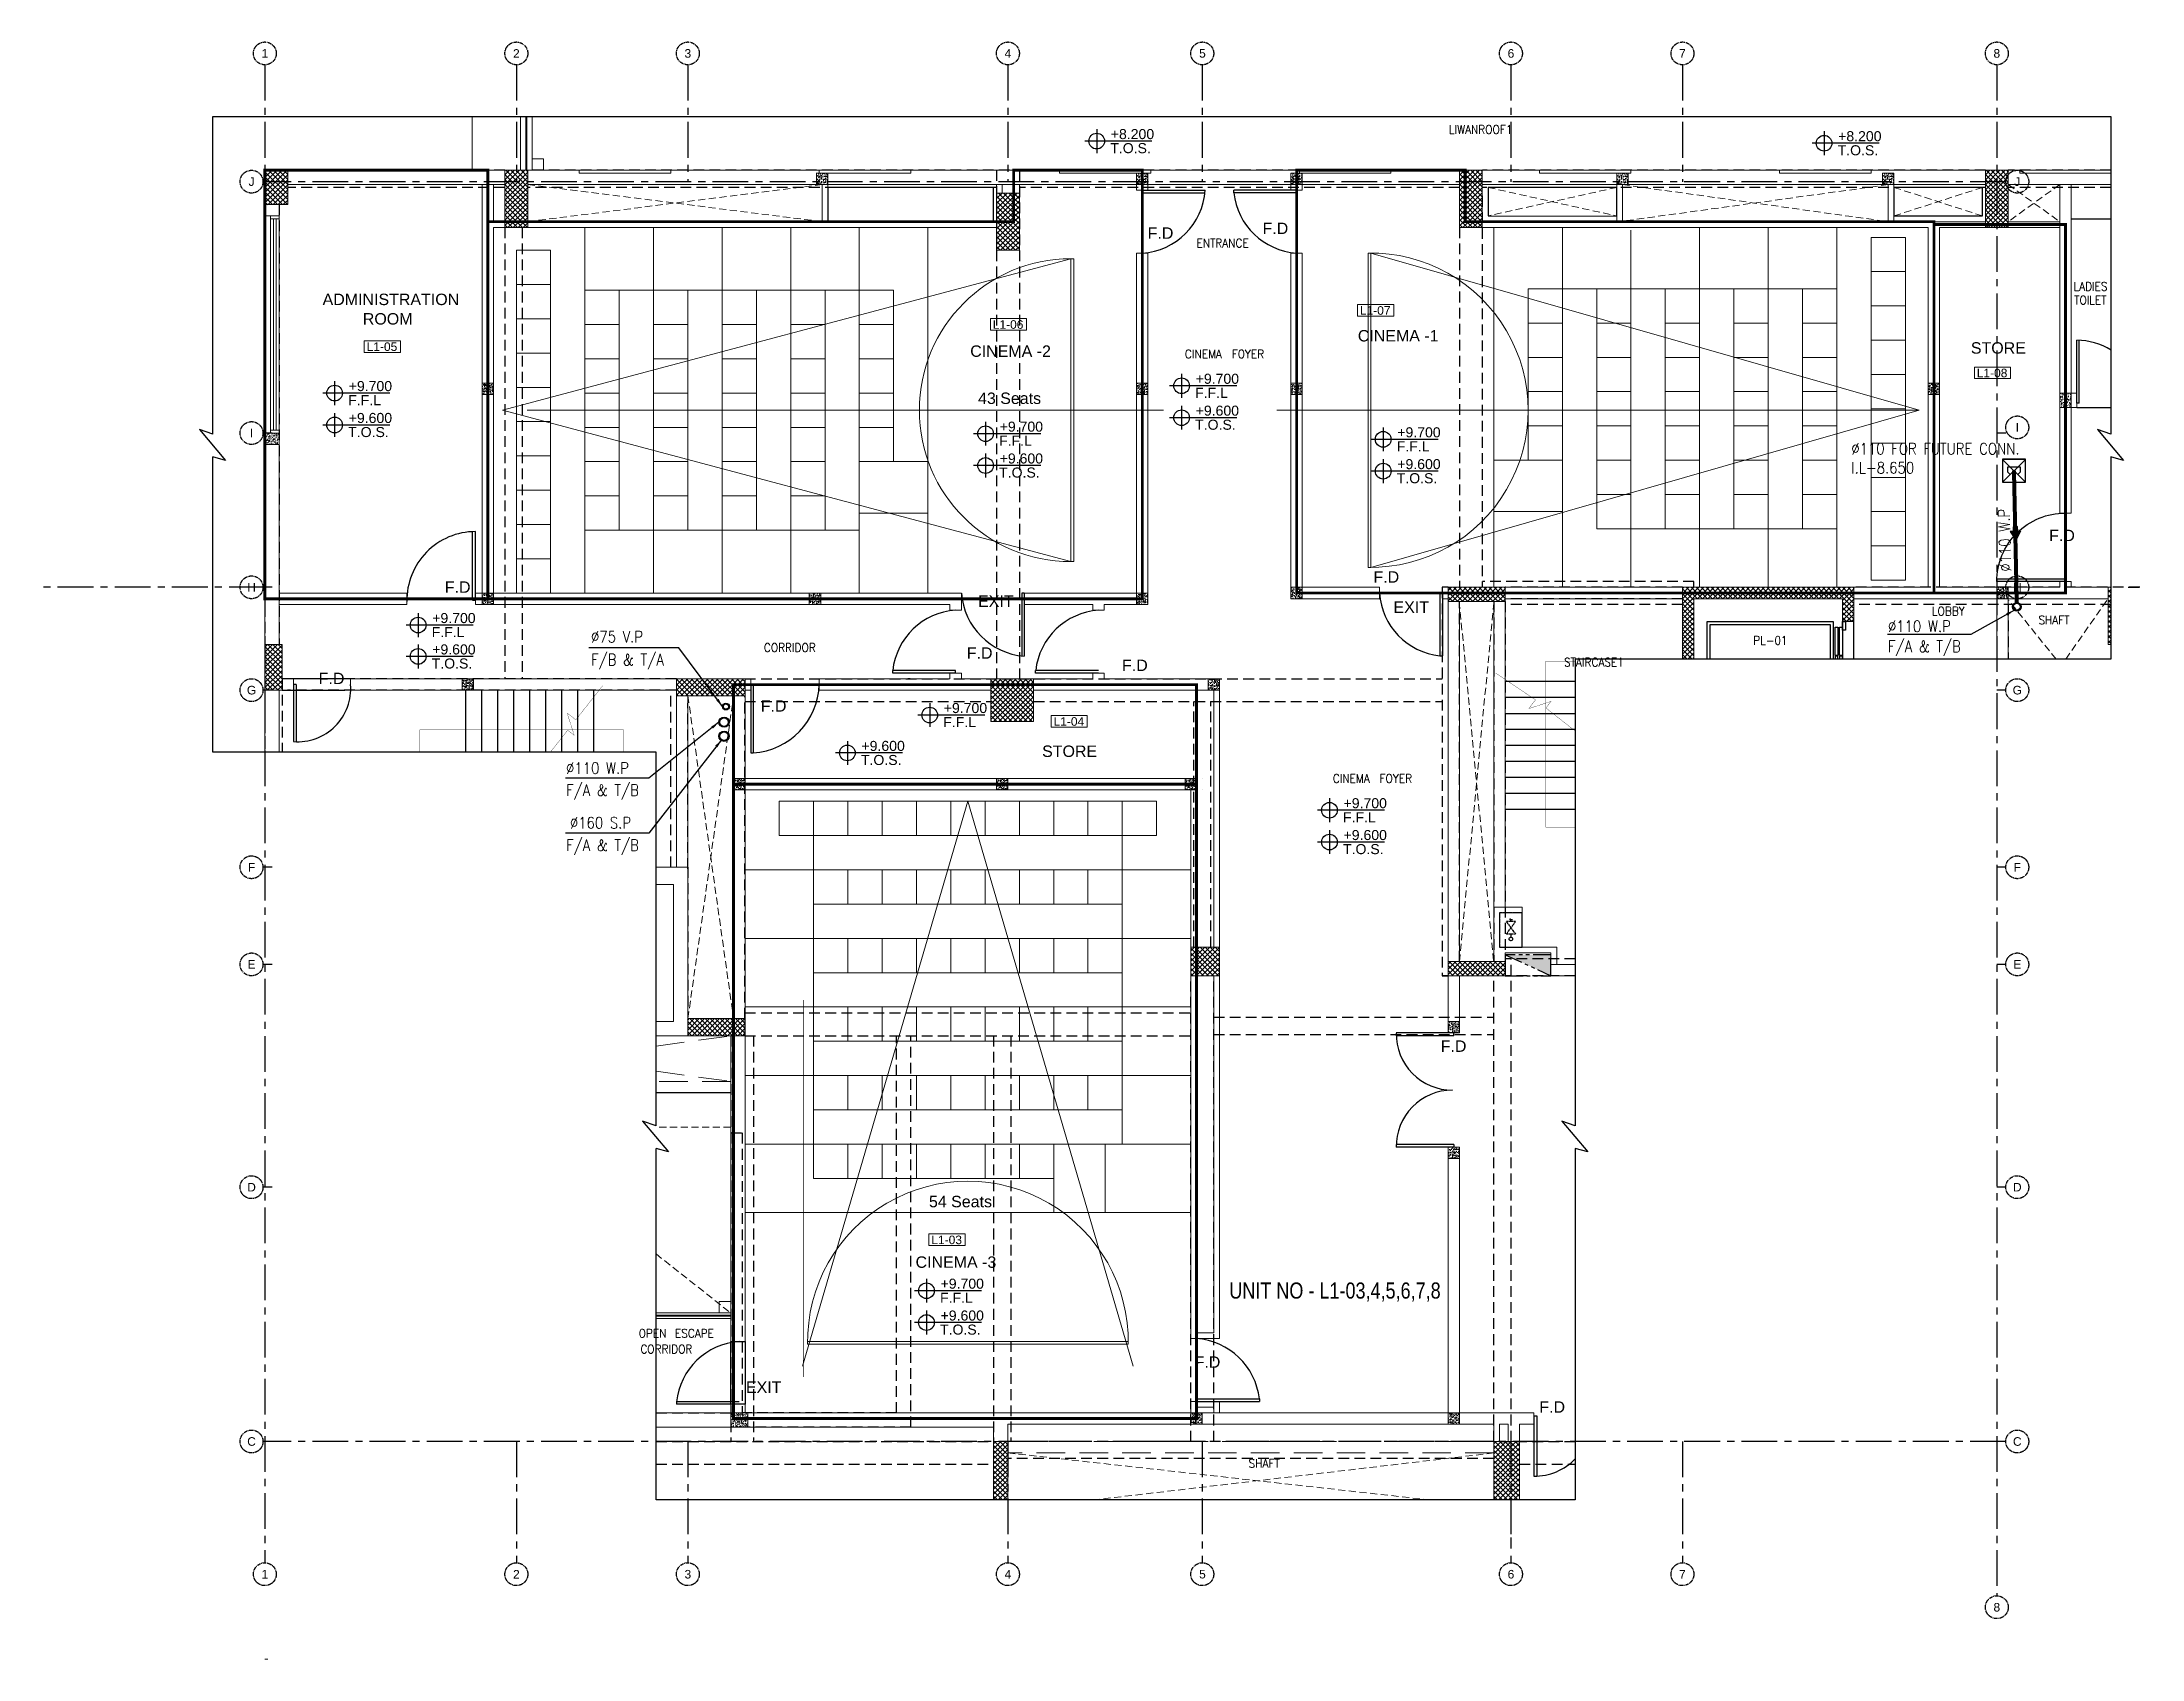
# Model space of a CAD drawing. Header units: millimetres. Extents: x 120409 to 293413, y 279268 to 473550.
# Drawn here: x 120409 to 157148, y 284615 to 312918 of the extents above; entities that cross this region are included whole.
import ezdxf
from ezdxf.enums import TextEntityAlignment as Align

# ---------------------------------------------------------------- set-up
doc = ezdxf.new("R2010")
doc.units = ezdxf.units.MM
doc.header["$LTSCALE"] = 50
doc.header["$MEASUREMENT"] = 0
for name, pattern in [('BASE PLANS-J 2-4-16$0$CENTER', [2, 1.25, -0.25, 0.25, -0.25]), ('BASE PLANS-J 2-4-16$0$HIDDENX2', [0.75, 0.5, -0.25]), ('BASE PLANS-J 2-4-16$0$PHANTOM2', [1.25, 0.625, -0.125, 0.125, -0.125, 0.125, -0.125]), ('BASEMENT$0$HIDDEN', [0.375, 0.25, -0.125]), ('CENTER', [2, 1.25, -0.25, 0.25, -0.25]), ('CENTER2', [1.125, 0.75, -0.125, 0.125, -0.125]), ('DASHED2', [9.525, 6.35, -3.175]), ('FF$0$HIDDEN2', [0.1875, 0.125, -0.0625])]:
    doc.linetypes.add(name, pattern=pattern)
for name, color, linetype, lineweight in [('A-DIMENSION', 2, 'Continuous', 9), ('A-LEASING LINE', 255, 'DASHED2', 9), ('A-LEASING NUMBER', 255, 'Continuous', 9), ('BASE PLANS-J 2-4-16$0$A-BLOCK', 255, 'Continuous', 18), ('BASE PLANS-J 2-4-16$0$A-CINEMA DETAILS', 255, 'Continuous', 13), ('BASE PLANS-J 2-4-16$0$A-Concrete post &encasement added 28-3-2011', 255, 'Continuous', 5), ('BASE PLANS-J 2-4-16$0$A-GLASS', 255, 'Continuous', 5), ('BASE PLANS-J 2-4-16$0$A-HIDDEN', 8, 'BASE PLANS-J 2-4-16$0$HIDDENX2', 9), ('BASE PLANS-J 2-4-16$0$A-LOUVERS', 255, 'Continuous', 5), ('BASE PLANS-J 2-4-16$0$A-PROJECTION', 255, 'Continuous', 15), ('BASE PLANS-J 2-4-16$0$S-COL', 255, 'Continuous', 20), ('W.P', 40, 'CENTER2', 13)]:
    doc.layers.add(name, color=color, linetype=linetype, lineweight=lineweight)
for name, color, linetype in [('A-LEVEL', 255, 'Continuous'), ('A-TEXT', 255, 'Continuous'), ('Axis', 8, 'CENTER'), ('BASE PLANS-J 2-4-16$0$150120', 255, 'Continuous'), ('BASE PLANS-J 2-4-16$0$A-AXIS', 255, 'Continuous'), ('BASE PLANS-J 2-4-16$0$A-DOOR', 255, 'Continuous'), ('BASE PLANS-J 2-4-16$0$A-TEXT', 255, 'Continuous'), ('BASE PLANS-J 2-4-16$0$AC-Fresh DUCT', 255, 'Continuous'), ('BASE PLANS-J 2-4-16$0$Axis', 8, 'BASE PLANS-J 2-4-16$0$CENTER'), ('BASE PLANS-J 2-4-16$0$BS-TOILET FUR', 255, 'Continuous'), ('BASE PLANS-J 2-4-16$0$ELEV.', 252, 'Continuous'), ('BASE PLANS-J 2-4-16$0$FD', 255, 'Continuous'), ('BASE PLANS-J 2-4-16$0$LIFTS', 8, 'Continuous'), ('BASE PLANS-J 2-4-16$0$P-FIRE-HOSE', 255, 'BASE PLANS-J 2-4-16$0$PHANTOM2'), ('BASE PLANS-J 2-4-16$0$S-COL-HAT', 8, 'Continuous'), ('BASE PLANS-J 2-4-16$0$stair', 8, 'Continuous'), ('DIM', 255, 'Continuous'), ('DIM2', 222, 'Continuous'), ('DR ARROW', 6, 'Continuous'), ('FF$0$A-CONCRETE HIDDEN', 8, 'FF$0$HIDDEN2'), ('OPNG_BOX', 7, 'Continuous'), ('OUT RETAIL', 253, 'Continuous'), ('P-PIPE-DRA', 40, 'Continuous'), ('P-PIPE-DRA-TXT', 181, 'Continuous'), ('PIPE RISE & DROP', 3, 'Continuous'), ('TBK', 7, 'Continuous')]:
    doc.layers.add(name, color=color, linetype=linetype)
doc.styles.add('ARIAL', font='ARIALUNI.TTF')
doc.styles.add('BASE PLANS-J 2-4-16$0$ARIAL', font='ARIALUNI.TTF')
doc.styles.add('BASE PLANS-J 2-4-16$0$style1', font='arial.ttf')
doc.styles.add('FRAME-ARIAL', font='arial.ttf', dxfattribs={"width": 0.8, "height": 0.35})
doc.styles.add('ROMANS', font='ROMANS.shx', dxfattribs={"width": 0.9})
doc.styles.add('SS', font='romand.shx', dxfattribs={"width": 0.85, "height": 200})
doc.styles.add('VK', font='arial.ttf', dxfattribs={"width": 0.8})
doc.dimstyles.new('JAHRA CINEMA', dxfattribs={"dimtxt": 180, "dimasz": 150, "dimexe": 50, "dimexo": 50, "dimgap": 80, "dimtad": 1, "dimdec": 0, "dimlfac": 0.1, "dimzin": 1, "dimdsep": 46, "dimtxsty": 'ROMANS', "dimcen": 0.09, "dimdle": 50, "dimclrd": 222, "dimclre": 222, "dimclrt": 3, "dimadec": 0, "dimazin": 0, "dimtfac": 1, "dimtdec": 0, "dimtix": 1, "dimtmove": 2, "dimatfit": 3, "dimfxl": 0.1, "dimtolj": 1, "dimtzin": 0, "dimlwd": -1, "dimarcsym": 0})
pattern_1 = [(135, (115077.23, 0), (-44.194174, -44.194174), []), (225, (115077.23, 0), (44.194174, -44.194174), [])]
pattern_2 = [(140, (115077.23, 0), (6.275213, 71.726018), [7.5, -82.5]), (85, (115077.23, 0), (-75.219213, -13.875133), [6, -66]), (190.451444, (115077.75, 5.98), (-68.943999, 57.850885), [6.37402, -70.114211]), (136.1842, (115057.23, 1e-15), (16.551928, 106.724133), [11.25, -123.75]), (186.635635, (115058.61, 8.89), (-97.41186, 93.466195), [9.561034, -105.171376]), (81.184164, (115057.23, 1e-15), (-97.41186, 93.466195), [9, -99]), (111, (115062.23, 10), (40.261889, 59.690705), [7.5, -82.5]), (56, (115062.23, 10), (-72.515005, 24.331533), [6, -66]), (161.451445, (115065.585, 14.974), (-32.253115, 84.022238), [6.374019, -70.114211]), (127.5, (115077.23, 0), (-33.2893854, 1.2159855), [0, -65.2, 0, -67, 0, -66.25]), (97.5, (115077.23, 0), (-39.441171, 26.3069537), [0, -38.2, 0, -63.7, 0, -25.25]), (57.5, (115077.23, -22.3), (2.2554872, 53.3822436), [0, -25, 0, -78, 0, -103.5]), (47.5, (115077.23, -32.3), (-10.010498, 58.318617), [0, -32.5, 0, -51.8, 0, -73.5])]

msp = doc.modelspace()

# ---------------------------------------------------------------- texts
at = {"layer": 'A-TEXT', "style": 'ARIAL'}
for s, rotation, p in [('ADMINISTRATION', 359.9958, (125318, 308313)), ('ROOM', 359.9958, (126022, 307972)), ('CINEMA -1', 0.0042, (143429, 307676)), ('CINEMA -2', 359.9958, (136648, 307407)), ('STORE', 359.9958, (154154, 307463)), ('43 Seats', 359.9958, (136785, 306582)), ('STORE', 359.9958, (137906, 300404)), ('54 Seats', 359.9958, (135926, 292522)), ('CINEMA -3', 359.9958, (135692, 291462))]:
    msp.add_text(s, height=200, rotation=rotation, dxfattribs=at).set_placement(p)
at = {"layer": 'BASE PLANS-J 2-4-16$0$A-TEXT', "style": 'BASE PLANS-J 2-4-16$0$ARIAL'}
for p in [(136786, 303030), (144053, 302926), (132724, 289273)]:
    msp.add_text('EXIT', height=200, rotation=359.9958, dxfattribs=at).set_placement(p)
at = {"layer": 'BASE PLANS-J 2-4-16$0$FD', "style": 'BASE PLANS-J 2-4-16$0$ARIAL'}
for p in [(141762, 309556), (139752, 309473), (155523, 304181), (127456, 303277), (143703, 303454), (136588, 302123), (139304, 301908), (125250, 301678), (132983, 301197), (144879, 295242), (140574, 289712), (146605, 288926)]:
    msp.add_text('F.D', height=200, rotation=0.0042, dxfattribs=at).set_placement(p)
at = {"layer": 'OUT RETAIL', "style": 'ROMANS', "width": 0.9}
for tag, p in [('LIWANROOF1', (145577, 311386, 0)), ('ENTRANCE', (141064, 309398)), ('LADIES', (156247, 308640)), ('TOILET', (156244, 308400)), ('CINEMA', (140728, 307456)), ('FOYER', (141507, 307456)), ('LOBBY', (153759, 302955)), ('SHAFT', (155607, 302801)), ('CORRIDOR', (133492, 302318)), ('PL-01', (150647, 302444)), ('STAIRCASE1', (147560, 302061)), ('CINEMA', (143315, 300027)), ('FOYER', (144094, 300027)), ('OPEN', (131091, 290315)), ('ESCAPE', (131823, 290315)), ('CORRIDOR', (131332, 290039)), ('SHAFT', (141791, 288040, 0))]:
    msp.add_attdef(tag, text='ROOM', height=150, rotation=0, dxfattribs=at).set_placement(p, align=Align.MIDDLE_CENTER)
at = {"layer": 'P-PIPE-DRA-TXT', "color": 3, "style": 'SS', "width": 0.85}
msp.add_text('%%C110 W.P', height=200, rotation=91.5827, dxfattribs=at).set_placement((154860, 303649))
at = {"layer": 'P-PIPE-DRA-TXT', "color": 3, "ltscale": 10, "style": 'SS', "width": 0.85}
for s, p in [('%%C110 W.P', (152704, 302592)), ('%%C75 V.P ', (130014, 302407)), ('F/A & T/B', (152704, 302240)), ('F/B & T/A', (130014, 302006)), ('%%C110 W.P', (129577, 300108)), ('F/A & T/B', (129577, 299723)), ('%%C160 S.P', (129645, 299151)), ('F/A & T/B', (129577, 298759))]:
    msp.add_text(s, height=200, dxfattribs=at).set_placement(p)
at = {"layer": 'P-PIPE-DRA-TXT', "color": 3, "insert": (152062, 305898), "char_height": 200, "width": 3327.14, "attachment_point": 1, "style": 'SS'}
msp.add_mtext('%%C110 FOR FUTURE CONN. I.L+8.650', dxfattribs=at)
at = {"layer": 'TBK', "color": 4, "style": 'FRAME-ARIAL', "width": 0.8}
msp.add_text('UNIT NO - L1-03,4,5,6,7,8 ', height=282.24, dxfattribs=at).set_placement((141180, 290923))

# ---------------------------------------------------------------- blocks, each defined once
blk = doc.blocks.new('BASE PLANS-J 2-4-16$0$ax-new')
at = {"layer": 'BASE PLANS-J 2-4-16$0$Axis', "ltscale": 10}
for p, q in [((-139622, 419318), (-139622, 393099)), ((-135222, 419318), (-135222, 417273)), ((-132222, 419318), (-132222, 417273)), ((-126622, 419318), (-126622, 417273)), ((-123222, 419318), (-123222, 417273)), ((-117822, 419318), (-117822, 417273)), ((-114822, 419318), (-114822, 417273)), ((-109322, 419318), (-109322, 392521)), ((-109164, 417273), (-139655, 417273)), ((-139494, 412873), (-139655, 412873)), ((-109164, 412873), (-109322, 412873)), ((-139494, 410173), (-139655, 410173)), ((-109164, 410173), (-109322, 410173)), ((-139494, 408373), (-139655, 408373)), ((-109164, 408373), (-109322, 408373)), ((-139494, 405273), (-139655, 405273)), ((-109164, 405273), (-109322, 405273)), ((-139494, 403573), (-139655, 403573)), ((-109164, 403573), (-109322, 403573)), ((-139494, 399673), (-139655, 399673)), ((-109164, 399673), (-109322, 399673)), ((-109164, 395223), (-139655, 395223)), ((-135222, 395223), (-135222, 393099)), ((-132222, 395223), (-132222, 393099)), ((-126622, 395223), (-126622, 393099)), ((-123222, 395223), (-123222, 393099)), ((-117822, 395223), (-117822, 393099)), ((-114822, 395223), (-114822, 393099))]:
    blk.add_line(p, q, dxfattribs=at)
at = {"layer": 'BASE PLANS-J 2-4-16$0$Axis'}
for centre in [(-139622, 419518), (-135222, 419518), (-132222, 419518), (-126622, 419518), (-123222, 419518), (-117822, 419518), (-114822, 419518), (-109322, 419518), (-139855, 417273), (-108964, 417273), (-139855, 412873), (-108964, 412972), (-139855, 410173), (-108964, 410173), (-139855, 408373), (-108964, 408373), (-139855, 405273), (-108964, 405273), (-139855, 403573), (-108964, 403573), (-139855, 399673), (-108964, 399673), (-139855, 395222), (-108964, 395222), (-139622, 392899), (-135222, 392899), (-132222, 392899), (-126622, 392899), (-123222, 392899), (-117822, 392899), (-114822, 392899), (-109322, 392321)]:
    blk.add_circle(centre, 200, dxfattribs=at)
at = {"layer": 'BASE PLANS-J 2-4-16$0$Axis', "style": 'BASE PLANS-J 2-4-16$0$style1'}
for s, p in [('1', (-139622, 419518)), ('2', (-135222, 419518)), ('3', (-132222, 419518)), ('4', (-126622, 419518)), ('5', (-123219, 419518)), ('6', (-117822, 419518)), ('7', (-114822, 419518)), ('8', (-109322, 419518)), ('J', (-139855, 417273)), ('J', (-108964, 417273)), ('I', (-139855, 412873)), ('I', (-108964, 412972)), ('H', (-139855, 410173)), ('H', (-108964, 410173)), ('G', (-139855, 408373)), ('G', (-108964, 408373)), ('F', (-139855, 405273)), ('F', (-108964, 405273)), ('E', (-139855, 403573)), ('E', (-108964, 403573)), ('D', (-139855, 399673)), ('D', (-108964, 399673)), ('C', (-139855, 395222)), ('C', (-108964, 395222)), ('1', (-139622, 392899)), ('2', (-135222, 392899)), ('3', (-132222, 392899)), ('4', (-126622, 392899)), ('5', (-123219, 392899)), ('6', (-117822, 392899)), ('7', (-114822, 392899)), ('8', (-109322, 392321))]:
    blk.add_text(s, height=150, dxfattribs=at).set_placement(p, align=Align.MIDDLE)
blk = doc.blocks.new('BASE PLANS-J 2-4-16$0$DOOR SINGLE1')
at = {"layer": 'BASE PLANS-J 2-4-16$0$A-DOOR'}
for p, q in [((-11552.4, 19407.6), (-11555.3, 19407.6)), ((-11555.3, 19407.6), (-11555.3, 19327.6)), ((-11552.4, 19407.6), (-11552.4, 19327.6))]:
    blk.add_line(p, q, dxfattribs=at)
blk.add_arc((-11555.3, 19407.6), 80, 270, 0, dxfattribs=at)
blk = doc.blocks.new('BASE PLANS-J 2-4-16$0$fc1')
at = {"layer": 'BASE PLANS-J 2-4-16$0$P-FIRE-HOSE'}
for p, q in [((152, 200), (113, 200)), ((370, 200), (425, 200))]:
    blk.add_line(p, q, dxfattribs=at)
for points in [[(0, 0), (600, 0), (600, 400), (0, 400)], [(370, 280), (370, 120), (152, 280), (152, 120)]]:
    blk.add_lwpolyline(points, close=True, dxfattribs=at)
blk.add_circle((455, 200), 30.6, dxfattribs=at)
for centre, radius, start, end in [((134, 188), 23.9, 148.913, 211.087), ((90, 214), 26.5, 328.913, 26.8513)]:
    blk.add_arc(centre, radius, start, end, dxfattribs=at)
blk = doc.blocks.new('BASE PLANS-J 2-4-16$0$fcd')
at = {"layer": 'BASE PLANS-J 2-4-16$0$P-FIRE-HOSE'}
h = blk.add_hatch(color=256, dxfattribs=at)
h.dxf.hatch_style = 1
h.paths.add_polyline_path([(-80, 0), (-80, -37), (0, -37), (-33.5, -21.5), (-34.2, -21.2), (-34.9, -20.9)])
blk.add_line((0, -37), (-80, 0), dxfattribs=at)
blk.add_lwpolyline([(-80, -37), (0, -37), (0, 0), (-80, 0)], close=True, dxfattribs=at)
blk = doc.blocks.new('LEASING')
at = {"layer": 'A-LEASING NUMBER'}
blk.add_lwpolyline([(271, 87), (799, 87), (799, 255), (271, 255)], close=True, dxfattribs=at)
at = {"layer": 'A-LEASING NUMBER', "style": 'ARIAL'}
blk.add_attdef('4TH-01', text='', height=100, dxfattribs=at).set_placement((530, 170), align=Align.MIDDLE_CENTER)
blk = doc.blocks.new('HK')
for points in [[(82.2, 0), (-17.8, 0)], [(0, 17.8), (0, -17.8)]]:
    blk.add_lwpolyline(points)
blk.add_circle((0, 0), 11.7)
at = {"style": 'VK'}
for tag, p in [('REL', (21, 3)), ('APS', (20.2, -18))]:
    blk.add_attdef(tag, p, '', height=15, dxfattribs=at)
blk = doc.blocks.new('A$C15096C43')
at = {"layer": 'FF$0$A-CONCRETE HIDDEN', "ltscale": 30}
for p, q in [((3800, 600), (0, 600)), ((20503, 600), (4200, 600)), ((12400, 600), (12400, -8300)), ((12800, 600), (12800, -8300)), ((29700, 600), (20903, 600)), ((31897, 600), (30100, 600)), ((-400, 0), (-400, -7700)), ((-150, 0), (-150, -7700)), ((3800, 300), (0, 300)), ((12400, 300), (4200, 300)), ((20503, 300), (12800, 300)), ((29699, 300), (20899, 300)), ((20899, 150), (20899, -6700)), ((31897, 300), (30100, 300)), ((3800, -400), (3800, -8300)), ((4100, -400), (4100, -8300)), ((20499, -400), (20499, -6700)), ((20499, -13250), (20499, -6950)), ((21099, -6950), (21099, -13250)), ((21298, -6950), (21299, -13500)), ((32400, -6700), (27400, -6700)), ((32200, -6700), (32440, -6700)), ((31900, -7000), (27400, -7000)), ((29900, -7000), (29900, -7957)), ((30099, -7000), (30099, -7957)), ((6799, -8300), (-100, -8300)), ((-100, -8300), (-100, -9584)), ((7999, -8300), (20199, -8300)), ((-400, -8500), (-400, -9584)), ((6799, -8500), (-1, -8500)), ((6700, -11600), (6700, -8500)), ((7000, -11629), (7000, -8729)), ((7798, -14250), (7798, -8600)), ((7998, -14250), (7998, -8600)), ((7999, -8700), (12300, -8700)), ((13050, -8700), (20199, -8700)), ((15850, -13000), (15850, -8700)), ((16150, -13000), (16150, -8700)), ((7000, -11600), (7000, -14200)), ((22526, -13200), (21299, -13200)), ((21401, -21650), (21401, -13200)), ((20300, -13500), (20199, -13500)), ((20300, -13250), (20299, -13250)), ((21101, -21650), (21101, -13500)), ((22526, -13500), (21299, -13500)), ((21303, -13290), (21303, -13290)), ((15800, -21650), (15800, -13600)), ((16200, -21650), (16200, -13600)), ((7999, -14150), (15800, -14150)), ((16200, -14225), (21100, -14225)), ((7750, -14550), (7750, -21650)), ((7999, -14550), (15800, -14550)), ((8150, -14550), (8150, -21650)), ((10650, -21150), (10650, -14550, 0)), ((10900, -21400), (10900, -14550, 0)), ((12349, -14550), (12349, -21650)), ((12650, -14550), (12650, -21650)), ((16200, -14525), (21100, -14525)), ((7750, -16250), (7750, -21150)), ((7750, -16250), (7950, -16250)), ((7950, -16250), (7950, -21150)), ((6443, -21150), (7750, -21150)), ((6443, -21150), (7750, -21150)), ((10650, -21150), (7950, -21150)), ((6443, -21650), (12299, -21650)), ((10900, -21400), (7750, -21400)), ((21101, -21650), (12600, -21650)), ((21211, -21650), (22526, -21650)), ((21101, -21950), (12600, -21950)), ((6443, -22050), (12350, -22050)), ((21550, -22050), (22526, -22050)), ((21400, -23050), (21400, -23569))]:
    blk.add_line(p, q, dxfattribs=at)
for points in [[(24600, -6700), (24600, -6600), (20900, -6600)], [(20300, -6700), (20199, -6700), (20199, -13500), (20300, -13500)], [(24400, -6700), (21300, -6700)], [(24400, -6900), (21300, -6900)], [(24400, -7000), (21300, -7000)]]:
    blk.add_lwpolyline(points, dxfattribs=at)
blk = doc.blocks.new('FFC')
at = {"layer": 'P-PIPE-DRA', "color": 3, "ltscale": 10000}
blk.add_lwpolyline([(-263, -200), (137, -200), (137, 200), (-263, 200)], close=True, dxfattribs=at)
blk.add_lwpolyline([(-127, -68), (-80, -115), (0, -115), (0, 115), (-80, 115), (-127, 68)], dxfattribs=at)
blk = doc.blocks.new('OPNG-BOX')
at = {"layer": 'OPNG_BOX', "linetype": 'BASEMENT$0$HIDDEN', "ltscale": 300}
for p, q in [((86692, 74724), (87092, 74324)), ((87092, 74724), (86692, 74324))]:
    blk.add_line(p, q, dxfattribs=at)
blk.add_lwpolyline([(86692, 74324), (87092, 74324), (87092, 74724), (86692, 74724)], close=True, dxfattribs=at)
blk = doc.blocks.new('ARR')
at = {"layer": 'DR ARROW'}
h = blk.add_hatch(color=256, dxfattribs=at)
h.paths.add_polyline_path([(0, 0), (-46, 27), (-46, -27)])
h.paths.add_polyline_path([(-46, 12), (-71, 12), (-71, -12), (-46, -12)])
for p, q in [((-46, 27), (0, 0)), ((-46, -27), (-46, 27)), ((-46, -27), (0, 0))]:
    blk.add_line(p, q, dxfattribs=at)
blk.add_lwpolyline([(-71, 12), (-46, 12), (-46, -12), (-71, -12)], close=True, dxfattribs=at)

# ---------------------------------------------------------------- hatches: boundary and pattern name
at = {"layer": 'BASE PLANS-J 2-4-16$0$A-Concrete post &encasement added 28-3-2011', "ltscale": 15}
h = msp.add_hatch(dxfattribs=at)
h.set_pattern_fill('AR-CONC', color=256, scale=10, angle=90)
h.set_pattern_definition([(140, (109477.65, -0.0003), (6.275213, 71.726018), [7.5, -82.5]), (85, (109477.65, -0.0003), (-75.219213, -13.875133), [6, -66]), (190.451444, (109478.17, 5.98), (-68.943999, 57.850885), [6.37402, -70.114211]), (136.1842, (109457.65, -0.0003), (16.551928, 106.724133), [11.25, -123.75]), (186.635635, (109459.03, 8.89), (-97.41186, 93.466195), [9.561034, -105.171376]), (81.184164, (109457.65, -0.0003), (-97.41186, 93.466195), [9, -99]), (111, (109462.65, 10), (40.261889, 59.690705), [7.5, -82.5]), (56, (109462.65, 10), (-72.515005, 24.331533), [6, -66]), (161.451445, (109466, 14.974), (-32.253115, 84.022238), [6.374019, -70.114211]), (127.5, (109477.647, -0.0003), (-33.2893854, 1.2159855), [0, -65.2, 0, -67, 0, -66.25]), (97.5, (109477.647, -0.0003), (-39.441171, 26.3069537), [0, -38.2, 0, -63.7, 0, -25.25]), (57.5, (109477.647, -22.3), (2.2554872, 53.3822436), [0, -25, 0, -78, 0, -103.5]), (47.5, (109477.647, -32.3), (-10.010498, 58.318617), [0, -32.5, 0, -51.8, 0, -73.5])])
h.paths.add_polyline_path([(133958, 310623), (134158, 310623), (134158, 310423), (133958, 310423)])
h = msp.add_hatch(dxfattribs=at)
h.set_pattern_fill('AR-CONC', color=256, scale=10, angle=90)
h.set_pattern_definition(pattern_2)
h.paths.add_polyline_path([(139558, 310623), (139758, 310623), (139758, 310423), (139558, 310423)])
h = msp.add_hatch(dxfattribs=at)
h.set_pattern_fill('AR-CONC', color=256, scale=10, angle=90)
h.set_pattern_definition(pattern_2)
h.paths.add_polyline_path([(142258, 310623), (142458, 310623), (142458, 310423), (142258, 310423)])
h = msp.add_hatch(dxfattribs=at)
h.set_pattern_fill('AR-CONC', color=256, scale=10, angle=90)
h.set_pattern_definition([(140, (123477.446, -2e-05), (6.275213, 71.726018), [7.5, -82.5]), (85, (123477.446, -2e-05), (-75.219213, -13.875133), [6, -66]), (190.451444, (123477.97, 5.98), (-68.943999, 57.850885), [6.37402, -70.114211]), (136.1842, (123457.446, -2e-05), (16.551928, 106.724133), [11.25, -123.75]), (186.635635, (123458.82, 8.89), (-97.41186, 93.466195), [9.561034, -105.171376]), (81.184164, (123457.45, -2e-05), (-97.41186, 93.466195), [9, -99]), (111, (123462.446, 10), (40.261889, 59.690705), [7.5, -82.5]), (56, (123462.446, 10), (-72.515005, 24.331533), [6, -66]), (161.451445, (123465.8, 14.974), (-32.253115, 84.022238), [6.374019, -70.114211]), (127.5, (123477.446, -2e-05), (-33.2893854, 1.2159855), [0, -65.2, 0, -67, 0, -66.25]), (97.5, (123477.446, -2e-05), (-39.441171, 26.3069537), [0, -38.2, 0, -63.7, 0, -25.25]), (57.5, (123477.446, -22.3), (2.2554872, 53.3822436), [0, -25, 0, -78, 0, -103.5]), (47.5, (123477.446, -32.3), (-10.010498, 58.318617), [0, -32.5, 0, -51.8, 0, -73.5])])
h.paths.add_polyline_path([(147958, 310623), (148158, 310623), (148158, 310423), (147958, 310423)])
h = msp.add_hatch(dxfattribs=at)
h.set_pattern_fill('AR-CONC', color=256, scale=10, angle=90)
h.set_pattern_definition([(140, (128128.42, 0.0002), (6.275213, 71.726018), [7.5, -82.5]), (85, (128128.42, 0.0002), (-75.219213, -13.875133), [6, -66]), (190.451444, (128128.94, 5.98), (-68.943999, 57.850885), [6.37402, -70.114211]), (136.1842, (128108.42, 0.0002), (16.551928, 106.724133), [11.25, -123.75]), (186.635635, (128109.8, 8.89), (-97.41186, 93.466195), [9.561034, -105.171376]), (81.184164, (128108.42, 0.0002), (-97.41186, 93.466195), [9, -99]), (111, (128113.42, 10), (40.261889, 59.690705), [7.5, -82.5]), (56, (128113.42, 10), (-72.515005, 24.331533), [6, -66]), (161.451445, (128116.774, 14.974), (-32.253115, 84.022238), [6.374019, -70.114211]), (127.5, (128128.42, 0.0002), (-33.2893854, 1.2159855), [0, -65.2, 0, -67, 0, -66.25]), (97.5, (128128.42, 0.0002), (-39.441171, 26.3069537), [0, -38.2, 0, -63.7, 0, -25.25]), (57.5, (128128.42, -22.3), (2.2554872, 53.3822436), [0, -25, 0, -78, 0, -103.5]), (47.5, (128128.42, -32.3), (-10.010498, 58.318617), [0, -32.5, 0, -51.8, 0, -73.5])])
h.paths.add_polyline_path([(152609, 310623), (152809, 310623), (152809, 310423), (152609, 310423)])
h = msp.add_hatch(dxfattribs=at)
h.set_pattern_fill('AR-CONC', color=256, scale=10, angle=90)
h.set_pattern_definition(pattern_2)
h.paths.add_polyline_path([(128108, 306948), (128308, 306948), (128308, 306748), (128108, 306748)])
h = msp.add_hatch(dxfattribs=at)
h.set_pattern_fill('AR-CONC', color=256, scale=10, angle=90)
h.set_pattern_definition(pattern_2)
h.paths.add_polyline_path([(139558, 306948), (139758, 306948), (139758, 306748), (139558, 306748)])
h = msp.add_hatch(dxfattribs=at)
h.set_pattern_fill('AR-CONC', color=256, scale=10, angle=90)
h.set_pattern_definition(pattern_2)
h.paths.add_polyline_path([(142258, 306948), (142458, 306948), (142458, 306748), (142258, 306748)])
h = msp.add_hatch(dxfattribs=at)
h.set_pattern_fill('AR-CONC', color=256, scale=10, angle=90)
h.set_pattern_definition(pattern_2)
h.paths.add_polyline_path([(153408, 306948), (153608, 306948), (153608, 306748), (153408, 306748)])
h = msp.add_hatch(dxfattribs=at)
h.set_pattern_fill('AR-CONC', color=256, scale=10, angle=90)
h.set_pattern_definition(pattern_2)
h.paths.add_polyline_path([(155708, 306773), (155908, 306773), (155908, 306523), (155708, 306523)])
h = msp.add_hatch(dxfattribs=at)
h.set_pattern_fill('AR-CONC', color=256, scale=10, angle=90)
h.set_pattern_definition(pattern_2)
h.paths.add_polyline_path([(124308, 306072), (124558, 306072), (124558, 305872), (124308, 305872)])
h = msp.add_hatch(dxfattribs=at)
h.set_pattern_fill('AR-CONC', color=256, scale=10, angle=90)
h.set_pattern_definition(pattern_2)
h.paths.add_polyline_path([(128108, 303273), (128308, 303273), (128308, 303073), (128108, 303073)])
h = msp.add_hatch(dxfattribs=at)
h.set_pattern_fill('AR-CONC', color=256, scale=10, angle=90)
h.set_pattern_definition(pattern_2)
h.paths.add_polyline_path([(133833, 303273), (134033, 303273), (134033, 303073), (133833, 303073)])
h = msp.add_hatch(dxfattribs=at)
h.set_pattern_fill('AR-CONC', color=256, scale=10, angle=90)
h.set_pattern_definition(pattern_2)
h.paths.add_polyline_path([(139558, 303273), (139758, 303273), (139758, 303073), (139558, 303073)])
h = msp.add_hatch(dxfattribs=at)
h.set_pattern_fill('AR-CONC', color=256, scale=10, angle=90)
h.set_pattern_definition(pattern_2)
h.paths.add_polyline_path([(142258, 303373), (142458, 303373), (142458, 303173), (142258, 303173)])
h = msp.add_hatch(dxfattribs=at)
h.set_pattern_fill('AR-CONC', color=256, scale=10, angle=90)
h.set_pattern_definition(pattern_2)
h.paths.add_polyline_path([(154608, 303373), (154808, 303373), (154808, 303173), (154608, 303173)])
h = msp.add_hatch(dxfattribs=at)
h.set_pattern_fill('AR-CONC', color=256, scale=10, angle=90)
h.set_pattern_definition([(140, (105727.1, 1745), (6.275213, 71.726018), [7.5, -82.5]), (85, (105727.1, 1745), (-75.219213, -13.875133), [6, -66]), (190.451444, (105727.62, 1750.976), (-68.943999, 57.850885), [6.37402, -70.114211]), (136.1842, (105707.1, 1745), (16.551928, 106.724133), [11.25, -123.75]), (186.635635, (105708.48, 1753.89), (-97.41186, 93.466195), [9.561034, -105.171376]), (81.184164, (105707.1, 1745), (-97.41186, 93.466195), [9, -99]), (111, (105712.1, 1755), (40.261889, 59.690705), [7.5, -82.5]), (56, (105712.1, 1755), (-72.515005, 24.331533), [6, -66]), (161.451445, (105715.454, 1759.97), (-32.253115, 84.022238), [6.374019, -70.114211]), (127.5, (105727.1, 1745), (-33.2893854, 1.2159855), [0, -65.2, 0, -67, 0, -66.25]), (97.5, (105727.1, 1745), (-39.441171, 26.3069537), [0, -38.2, 0, -63.7, 0, -25.25]), (57.5, (105727.1, 1722.7), (2.2554872, 53.3822436), [0, -25, 0, -78, 0, -103.5]), (47.5, (105727.1, 1712.7), (-10.010498, 58.318617), [0, -32.5, 0, -51.8, 0, -73.5])])
h.paths.add_polyline_path([(127758, 301773), (127958, 301773), (127958, 301573), (127758, 301573)])
h = msp.add_hatch(dxfattribs=at)
h.set_pattern_fill('AR-CONC', color=256, scale=10, angle=90)
h.set_pattern_definition([(140, (115377.2, 0.0004), (6.275213, 71.726018), [7.5, -82.5]), (85, (115377.2, 0.0004), (-75.219213, -13.875133), [6, -66]), (190.451444, (115377.725, 5.98), (-68.943999, 57.850885), [6.37402, -70.114211]), (136.1842, (115357.2, 0.0004), (16.551928, 106.724133), [11.25, -123.75]), (186.635635, (115358.58, 8.89), (-97.41186, 93.466195), [9.561034, -105.171376]), (81.184164, (115357.2, 0.0004), (-97.41186, 93.466195), [9, -99]), (111, (115362.2, 10), (40.261889, 59.690705), [7.5, -82.5]), (56, (115362.2, 10), (-72.515005, 24.331533), [6, -66]), (161.451445, (115365.56, 14.975), (-32.253115, 84.022238), [6.374019, -70.114211]), (127.5, (115377.202, 0.0004), (-33.2893854, 1.2159855), [0, -65.2, 0, -67, 0, -66.25]), (97.5, (115377.202, 0.0004), (-39.441171, 26.3069537), [0, -38.2, 0, -63.7, 0, -25.25]), (57.5, (115377.202, -22.3), (2.2554872, 53.3822436), [0, -25, 0, -78, 0, -103.5]), (47.5, (115377.2, -32.3), (-10.010498, 58.318617), [0, -32.5, 0, -51.8, 0, -73.5])])
h.paths.add_polyline_path([(140808, 301773), (141008, 301773), (141008, 301573), (140808, 301573)])
h = msp.add_hatch(dxfattribs=at)
h.set_pattern_fill('AR-CONC', color=256, scale=10, angle=90)
h.set_pattern_definition([(140, (110477.19, 2e-09), (6.275213, 71.726018), [7.5, -82.5]), (85, (110477.19, 2e-09), (-75.219213, -13.875133), [6, -66]), (190.451444, (110477.71, 5.98), (-68.943999, 57.850885), [6.37402, -70.114211]), (136.1842, (110457.19, 2e-09), (16.551928, 106.724133), [11.25, -123.75]), (186.635635, (110458.57, 8.89), (-97.41186, 93.466195), [9.561034, -105.171376]), (81.184164, (110457.19, 2e-09), (-97.41186, 93.466195), [9, -99]), (111, (110462.19, 10), (40.261889, 59.690705), [7.5, -82.5]), (56, (110462.19, 10), (-72.515005, 24.331533), [6, -66]), (161.451445, (110465.544, 14.974), (-32.253115, 84.022238), [6.374019, -70.114211]), (127.5, (110477.19, 2e-09), (-33.2893854, 1.2159855), [0, -65.2, 0, -67, 0, -66.25]), (97.5, (110477.19, 2e-09), (-39.441171, 26.3069537), [0, -38.2, 0, -63.7, 0, -25.25]), (57.5, (110477.19, -22.3), (2.2554872, 53.3822436), [0, -25, 0, -78, 0, -103.5]), (47.5, (110477.19, -32.3), (-10.010498, 58.318617), [0, -32.5, 0, -51.8, 0, -73.5])])
h.paths.add_polyline_path([(132508, 300028), (132708, 300028), (132708, 299828), (132508, 299828)])
h = msp.add_hatch(dxfattribs=at)
h.set_pattern_fill('AR-CONC', color=256, scale=10, angle=90)
h.set_pattern_definition(pattern_2)
h.paths.add_polyline_path([(137108, 300028), (137308, 300028), (137308, 299828), (137108, 299828)])
h = msp.add_hatch(dxfattribs=at)
h.set_pattern_fill('AR-CONC', color=256, scale=10, angle=90)
h.set_pattern_definition([(140, (118376.77, -0.03), (6.275213, 71.726018), [7.5, -82.5]), (85, (118376.77, -0.03), (-75.219213, -13.875133), [6, -66]), (190.451444, (118377.29, 5.95), (-68.943999, 57.850885), [6.37402, -70.114211]), (136.1842, (118356.77, -0.03), (16.551928, 106.724133), [11.25, -123.75]), (186.635635, (118358.15, 8.87), (-97.41186, 93.466195), [9.561034, -105.171376]), (81.184164, (118356.77, -0.03), (-97.41186, 93.466195), [9, -99]), (111, (118361.77, 9.97), (40.261889, 59.690705), [7.5, -82.5]), (56, (118361.77, 9.97), (-72.515005, 24.331533), [6, -66]), (161.451445, (118365.125, 14.946), (-32.253115, 84.022238), [6.374019, -70.114211]), (127.5, (118376.77, -0.028), (-33.2893854, 1.2159855), [0, -65.2, 0, -67, 0, -66.25]), (97.5, (118376.77, -0.028), (-39.441171, 26.3069537), [0, -38.2, 0, -63.7, 0, -25.25]), (57.5, (118376.77, -22.328), (2.2554872, 53.3822436), [0, -25, 0, -78, 0, -103.5]), (47.5, (118376.77, -32.33), (-10.010498, 58.318617), [0, -32.5, 0, -51.8, 0, -73.5])])
h.paths.add_polyline_path([(140408, 300028), (140608, 300028), (140608, 299828), (140408, 299828)])
h = msp.add_hatch(dxfattribs=at)
h.set_pattern_fill('AR-CONC', color=256, scale=10, angle=90)
h.set_pattern_definition(pattern_2)
h.paths.add_polyline_path([(145008, 295773), (145208, 295773), (145208, 295573), (145008, 295573)])
h = msp.add_hatch(dxfattribs=at)
h.set_pattern_fill('AR-CONC', color=256, scale=10, angle=90)
h.set_pattern_definition(pattern_2)
h.paths.add_polyline_path([(145008, 293573), (145208, 293573), (145208, 293373), (145008, 293373)])
h = msp.add_hatch(dxfattribs=at)
h.set_pattern_fill('AR-CONC', color=256, scale=10, angle=90)
h.set_pattern_definition(pattern_2)
h.paths.add_polyline_path([(132458, 288923), (132758, 288923), (132758, 288673), (132458, 288673)])
h = msp.add_hatch(dxfattribs=at)
h.set_pattern_fill('AR-CONC', color=256, scale=10, angle=90)
h.set_pattern_definition(pattern_2)
h.paths.add_polyline_path([(140508, 288923), (140708, 288923), (140708, 288723), (140508, 288723)])
h = msp.add_hatch(dxfattribs=at)
h.set_pattern_fill('AR-CONC', color=256, scale=10, angle=90)
h.set_pattern_definition([(140, (119577.17, -0.0003), (6.275213, 71.726018), [7.5, -82.5]), (85, (119577.17, -0.0003), (-75.219213, -13.875133), [6, -66]), (190.451444, (119577.69, 5.98), (-68.943999, 57.850885), [6.37402, -70.114211]), (136.1842, (119557.17, -0.0003), (16.551928, 106.724133), [11.25, -123.75]), (186.635635, (119558.55, 8.89), (-97.41186, 93.466195), [9.561034, -105.171376]), (81.184164, (119557.17, -0.0003), (-97.41186, 93.466195), [9, -99]), (111, (119562.17, 10), (40.261889, 59.690705), [7.5, -82.5]), (56, (119562.17, 10), (-72.515005, 24.331533), [6, -66]), (161.451445, (119565.524, 14.974), (-32.253115, 84.022238), [6.374019, -70.114211]), (127.5, (119577.168, -0.0003), (-33.2893854, 1.2159855), [0, -65.2, 0, -67, 0, -66.25]), (97.5, (119577.17, -0.0003), (-39.441171, 26.3069537), [0, -38.2, 0, -63.7, 0, -25.25]), (57.5, (119577.168, -22.3), (2.2554872, 53.3822436), [0, -25, 0, -78, 0, -103.5]), (47.5, (119577.17, -32.3), (-10.010498, 58.318617), [0, -32.5, 0, -51.8, 0, -73.5])])
h.paths.add_polyline_path([(145008, 288923), (145208, 288923), (145208, 288723), (145008, 288723)])
at = {"layer": 'BASE PLANS-J 2-4-16$0$S-COL-HAT', "ltscale": 15}
h = msp.add_hatch(dxfattribs=at)
h.set_pattern_fill('ANSI37', color=256, scale=500, angle=90)
h.set_pattern_definition(pattern_1)
h.paths.add_polyline_path([(124308, 310073), (124708, 310073), (124708, 310673), (124308, 310673)])
h = msp.add_hatch(dxfattribs=at)
h.set_pattern_fill('ANSI37', color=256, scale=500, angle=90)
h.set_pattern_definition(pattern_1)
h.paths.add_polyline_path([(128908, 310673), (128508, 310673), (128508, 309673), (128908, 309673)])
h = msp.add_hatch(dxfattribs=at)
h.set_pattern_fill('ANSI37', color=256, scale=500, angle=90)
h.set_pattern_definition(pattern_1)
h.paths.add_polyline_path([(145607, 310673), (145207, 310673), (145207, 309673), (145607, 309673)])
h = msp.add_hatch(dxfattribs=at)
h.set_pattern_fill('ANSI37', color=256, scale=500, angle=90)
h.set_pattern_definition(pattern_1)
h.paths.add_polyline_path([(154808, 310673), (154408, 310673), (154408, 309673), (154808, 309673)])
h = msp.add_hatch(dxfattribs=at)
h.set_pattern_fill('ANSI37', color=256, scale=500, angle=90)
h.set_pattern_definition(pattern_1)
h.paths.add_polyline_path([(137508, 310273), (137108, 310273), (137108, 309273), (137508, 309273)])
h = msp.add_hatch(dxfattribs=at)
h.set_pattern_fill('ANSI37', color=256, scale=500, angle=90)
h.set_pattern_definition(pattern_1)
h.paths.add_polyline_path([(145008, 303373), (145008, 303123), (146008, 303123), (146008, 303373)])
h = msp.add_hatch(dxfattribs=at)
h.set_pattern_fill('ANSI37', color=256, scale=500, angle=90)
h.set_pattern_definition(pattern_1)
h.paths.add_polyline_path([(149108, 302116), (149308, 302116), (149308, 303173), (151908, 303173), (151908, 302773), (152108, 302773), (152108, 303373), (149108, 303373)])
h = msp.add_hatch(dxfattribs=at)
h.set_pattern_fill('ANSI37', color=256, scale=500, angle=90)
h.set_pattern_definition(pattern_1)
h.paths.add_polyline_path([(156605, 302373), (156605, 303373), (156558, 303373), (156558, 302373)])
h = msp.add_hatch(dxfattribs=at)
h.set_pattern_fill('ANSI37', color=256, scale=500, angle=90)
h.set_pattern_definition(pattern_1)
h.paths.add_polyline_path([(124608, 302373), (124308, 302373), (124308, 301573), (124608, 301573)])
h = msp.add_hatch(dxfattribs=at)
h.set_pattern_fill('ANSI37', color=256, scale=500, angle=90)
h.set_pattern_definition(pattern_1)
h.paths.add_polyline_path([(131508, 301773), (131508, 301473), (132708, 301473), (132708, 301773)])
h = msp.add_hatch(dxfattribs=at)
h.set_pattern_fill('ANSI37', color=256, scale=500, angle=90)
h.set_pattern_definition(pattern_1)
h.paths.add_polyline_path([(137758, 301773), (137008, 301773), (137008, 301023), (137758, 301023)])
h = msp.add_hatch(dxfattribs=at)
h.set_pattern_fill('ANSI37', color=256, scale=500, angle=90)
h.set_pattern_definition([(135, (115076.76, 4024.94), (-44.194174, -44.194174), []), (225, (115076.76, 4024.94), (44.194174, -44.194174), [])])
h.paths.add_polyline_path([(141008, 297073), (140508, 297073), (140508, 296573), (141008, 296573)])
h = msp.add_hatch(dxfattribs=at)
h.set_pattern_fill('ANSI37', color=256, scale=500, angle=90)
h.set_pattern_definition(pattern_1)
h.paths.add_polyline_path([(145008, 296823), (145008, 296573), (146008, 296573), (146008, 296823)])
h = msp.add_hatch(dxfattribs=at)
h.set_pattern_fill('ANSI37', color=256, scale=500, angle=90)
h.set_pattern_definition([(135, (115077.23, -50.43), (-44.194174, -44.194174), []), (225, (115077.23, -50.43), (44.194174, -44.194174), [])])
h.paths.add_polyline_path([(132707, 295823), (131708, 295823), (131708, 295523), (132707, 295523)])
h = msp.add_hatch(dxfattribs=at)
h.set_pattern_fill('ANSI37', color=256, scale=500, angle=90)
h.set_pattern_definition(pattern_1)
h.paths.add_polyline_path([(137058, 287402), (137308, 287402), (137308, 288422), (137058, 288422)])
h = msp.add_hatch(dxfattribs=at)
h.set_pattern_fill('ANSI37', color=256, scale=500, angle=90)
h.set_pattern_definition(pattern_1)
h.paths.add_polyline_path([(145808, 287402), (146258, 287402), (146258, 288422), (145808, 288422)])

# ---------------------------------------------------------------- linework, layer by layer
at = {"layer": 'A-LEASING LINE', "const_width": 50}
for points in [[(124308, 303173), (124308, 310673), (128208, 310673), (128208, 303173)], [(128208, 303173), (128208, 309773), (137408, 309773), (137408, 310673), (139658, 310673), (139658, 303173)], [(142358, 310673), (145308, 310673), (145308, 309773), (153508, 309773), (153508, 303273), (142358, 303273)], [(153508, 303273), (155808, 303273), (155808, 309723), (153508, 309723)]]:
    msp.add_lwpolyline(points, close=True, dxfattribs=at)
at = {"layer": 'A-LEASING LINE', "const_width": 50, "elevation": 0}
for points in [[(132508, 299928), (140608, 299928), (140608, 301670), (132508, 301670)], [(140608, 299928), (132508, 299928), (132508, 288823), (140608, 288823)]]:
    msp.add_lwpolyline(points, close=True, dxfattribs=at)
at = {"layer": 'Axis', "color": 252, "ltscale": 10}
msp.add_line((124308, 303373), (120409, 303373), dxfattribs=at)
at = {"layer": 'BASE PLANS-J 2-4-16$0$150120', "const_width": 10}
msp.add_lwpolyline([(133729, 296151), (133729, 289550)], dxfattribs=at)
at = {"layer": 'BASE PLANS-J 2-4-16$0$A-BLOCK'}
for p, q in [((124308, 309873), (124308, 310673)), ((124308, 310673), (129408, 310673)), ((129808, 310673), (129408, 310673)), ((129808, 310673), (131408, 310673)), ((134008, 310673), (131408, 310673)), ((134008, 310673), (135608, 310673)), ((138208, 310673), (135608, 310673)), ((137508, 310673), (137108, 310673)), ((138208, 310673), (139808, 310673)), ((142408, 310673), (139808, 310673)), ((142408, 310673), (144008, 310673)), ((146608, 310673), (148208, 310673)), ((150808, 310673), (152408, 310673)), ((155008, 310673), (156608, 310673)), ((124708, 310423), (128308, 310423)), ((128108, 310423), (128108, 303273)), ((128308, 310423), (128308, 309773)), ((130108, 310423), (129408, 310423)), ((137108, 310423), (137108, 310273)), ((137508, 310423), (137108, 310423)), ((137208, 310423), (137208, 310273)), ((137408, 310273), (137408, 310423)), ((137508, 310423), (145207, 310423)), ((137508, 310273), (137508, 310423)), ((139558, 310323), (139558, 310423)), ((139758, 310323), (139558, 310323)), ((139758, 310323), (139758, 310423)), ((142258, 310423), (145207, 310423)), ((145207, 310423), (142258, 310423)), ((142258, 310323), (142258, 310423)), ((142258, 310323), (142458, 310323)), ((142458, 310323), (142458, 310423)), ((145607, 310423), (153608, 310423)), ((152809, 310423), (152809, 309773)), ((153608, 310423), (154408, 310423)), ((154808, 310423), (156605, 310423)), ((155708, 310423), (155708, 304673)), ((155908, 310423), (155908, 308073)), ((124308, 309873), (124558, 309873)), ((134058, 309773), (128908, 309773)), ((134158, 309773), (137108, 309773)), ((152709, 309773), (145607, 309773)), ((154408, 309773), (152809, 309773)), ((154808, 309773), (155708, 309773)), ((128308, 309673), (128308, 303273)), ((128308, 309673), (137107, 309673)), ((129908, 308573), (129908, 309673)), ((131108, 308573), (131108, 309673)), ((132308, 308573), (132308, 309673)), ((133508, 308573), (133508, 309673)), ((134708, 308573), (134708, 309673)), ((145607, 309673), (153408, 309673)), ((147008, 308598), (147008, 309673)), ((148208, 308598), (148208, 309623)), ((149408, 308598), (149408, 309673)), ((150608, 308598), (150608, 309673)), ((151808, 308598), (151808, 309673)), ((153408, 309673), (153408, 303373)), ((153608, 309673), (153608, 303373)), ((153608, 309673), (154408, 309673)), ((154808, 309673), (155708, 309673)), ((139758, 309223), (139558, 309223)), ((139558, 303273), (139558, 309223)), ((139758, 307823), (139758, 309223)), ((142258, 309223), (142458, 309223)), ((142258, 307823), (142258, 309223)), ((142458, 303373), (142458, 309223)), ((135308, 308573), (129908, 308573)), ((146408, 308598), (151808, 308598)), ((155908, 308073), (155908, 304673)), ((139758, 303073), (139758, 307823)), ((142258, 303173), (142258, 307823)), ((156008, 306773), (155908, 306773)), ((156008, 306523), (156008, 306773)), ((156008, 306523), (155908, 306523)), ((124558, 306072), (124308, 306072)), ((124308, 301823), (124308, 306072)), ((124558, 303073), (124558, 306072)), ((134708, 304682), (134708, 303273)), ((147008, 304698), (147008, 303373)), ((155908, 304673), (155708, 304673, 0)), ((129908, 304448), (129908, 303273)), ((134708, 304373), (129908, 304373)), ((131108, 304448), (131108, 303273)), ((132308, 304448), (132308, 303273)), ((133508, 304448), (133508, 303273)), ((148208, 304398), (151808, 304398)), ((148208, 304398), (148208, 303373)), ((149408, 304473), (149408, 303373)), ((150608, 304473), (150608, 303373)), ((151808, 304473), (151808, 303373)), ((155708, 303473), (155708, 303373)), ((155908, 303473), (155708, 303473)), ((155908, 303473), (155908, 303373)), ((126793, 303273), (124558, 303273)), ((126793, 303273), (126793, 303073)), ((128308, 303273), (136493, 303273)), ((136493, 303273), (136493, 302973)), ((137593, 303273), (139558, 303273)), ((137593, 303273), (137593, 303073)), ((142258, 303173), (143808, 303173)), ((143808, 303373), (142458, 303373)), ((143808, 303173), (143808, 303373)), ((149108, 303373), (144908, 303373)), ((144908, 303173), (144908, 303373)), ((145008, 303173), (144908, 303173)), ((145008, 303123), (145008, 295573)), ((145208, 303123), (145208, 296823)), ((149108, 303173), (146008, 303173)), ((146405, 303373), (148958, 303373)), ((153408, 303373), (152108, 303373)), ((152108, 303173), (154609, 303173)), ((155708, 303373), (153608, 303373)), ((154609, 303173), (154609, 302116)), ((154808, 303173), (156558, 303173)), ((154809, 302116), (154809, 303173)), ((156558, 303373), (155908, 303373)), ((124558, 302373), (124558, 303073)), ((126793, 303073), (124558, 303073)), ((126759, 303073), (126759, 303073)), ((136293, 303073), (128108, 303073)), ((136293, 302973), (136293, 303073)), ((136493, 302973), (136293, 302973)), ((137593, 303073), (138793, 303073)), ((138993, 303073), (139758, 303073)), ((131508, 301773), (125808, 301773)), ((125808, 301773), (125808, 301573)), ((126208, 301773), (131508, 301773)), ((132808, 301773), (132708, 301773)), ((132808, 301773), (132808, 301573)), ((136293, 301773), (134008, 301773)), ((134008, 301773), (134008, 301573)), ((136493, 301873), (136293, 301873)), ((136293, 301873), (136293, 301773)), ((136493, 301773), (136493, 301873)), ((138793, 301773), (136493, 301773)), ((138993, 301773), (140708, 301773)), ((140708, 301773), (141008, 301773)), ((141008, 290225), (141008, 301773)), ((124308, 301543), (124308, 300489)), ((124558, 301573), (124558, 300489)), ((124608, 301573), (124658, 301573)), ((124608, 301573), (124658, 301573)), ((124608, 301573), (124658, 301573)), ((125808, 301573), (131508, 301573)), ((126208, 301573), (131508, 301573)), ((131508, 301573), (131508, 298473)), ((131708, 301473), (131708, 298473)), ((132508, 301473), (132508, 295823, 0)), ((132708, 301573), (132808, 301573)), ((132708, 301473), (132708, 300028)), ((134008, 301573), (137008, 301573)), ((137758, 301573), (140808, 301573)), ((140608, 297073), (140608, 301573)), ((140908, 297073), (140908, 301573)), ((140508, 300028), (132708, 300028)), ((132708, 293176), (132708, 299828)), ((132708, 293048), (132708, 299828)), ((132708, 299828), (140508, 299828)), ((140508, 297073), (140508, 299828)), ((140708, 300027), (140708, 300027)), ((140708, 299827), (140708, 299827)), ((133908, 295584), (133908, 299028)), ((139307, 293628), (139307, 299028)), ((131151, 298473), (131508, 298473)), ((132708, 298428), (140508, 298428)), ((133907, 293628), (133907, 298428)), ((132708, 297228), (140508, 297228)), ((140508, 290225), (140508, 296573)), ((140608, 290326), (140608, 296573)), ((140908, 290326), (140908, 296573)), ((145208, 296573), (145208, 295573)), ((147234, 296773), (146808, 296773)), ((132708, 296028), (140508, 296028)), ((132458, 290173), (132458, 295523, 0)), ((145208, 295573), (145008, 295573)), ((136483, 294828), (132708, 294828)), ((132708, 293048), (132708, 294673)), ((139307, 294828), (140508, 294828)), ((136483, 293628), (132708, 293628)), ((139008, 293628), (140508, 293628)), ((145208, 293573), (145008, 293573)), ((145008, 288923), (145008, 293573)), ((132708, 290173), (132708, 293048)), ((132708, 292323), (132708, 292597)), ((140507, 292428), (132708, 292428)), ((140908, 290326), (140608, 290326)), ((132708, 290173), (132458, 290173)), ((141008, 290225), (140508, 290225)), ((132458, 288923), (131151, 288923)), ((132458, 288923), (132458, 289073)), ((132708, 289073), (132458, 289073)), ((132708, 288923), (132708, 289073)), ((140508, 288923), (132708, 288923)), ((140508, 288923), (140508, 289123)), ((140708, 289123), (140508, 289123)), ((140608, 288923), (140608, 289023)), ((140608, 289023), (140908, 289023)), ((140708, 289123), (141008, 289123)), ((140708, 288923), (145008, 288923)), ((140908, 289023), (140908, 288923)), ((141008, 289123), (141008, 288923)), ((146508, 288923), (146508, 288723)), ((137058, 288673), (131151, 288673)), ((137058, 288673), (137058, 287402)), ((137308, 288723), (145808, 288723)), ((137308, 288723), (137308, 288422)), ((144429, 288723), (141697, 288723)), ((145908, 288723), (146058, 288723)), ((146058, 288422), (146058, 288723)), ((146258, 288422), (146258, 288723)), ((146258, 288422), (146258, 288502)), ((146508, 288723), (146259, 288723)), ((124308, 284615), (124358, 284615))]:
    msp.add_line(p, q, dxfattribs=at)
for points in [[(129808, 310673), (129808, 310623), (131408, 310623), (131408, 310673)], [(134008, 310673), (134008, 310623), (135608, 310623), (135608, 310673)], [(138208, 310673), (138208, 310623), (139808, 310623), (139808, 310673)], [(142408, 310673), (142408, 310623), (144008, 310623), (144008, 310673), (146608, 310673), (146608, 310623), (148208, 310623), (148208, 310673), (150808, 310673)], [(150808, 310673), (150808, 310623), (152408, 310623), (152408, 310673)], [(152408, 310673), (155008, 310673)], [(155008, 310673), (155008, 310623), (156608, 310623), (156608, 310673)], [(128508, 310423), (128308, 310423)], [(128908, 310423), (134058, 310423), (134058, 309773)], [(137108, 310423), (134158, 310423), (134158, 309773), (134158, 309773)], [(147958, 310423), (147958, 309773)], [(148058, 310423), (148058, 309773)], [(152709, 310423), (152709, 309773), (152709, 309773)], [(124558, 309873), (124558, 310073)], [(128308, 309773), (128508, 309773)], [(138458, 309124), (138408, 309124), (138408, 303822), (138458, 303822), (138458, 309124)], [(143608, 309224), (143658, 309224), (143658, 303722), (143608, 303722), (143608, 309224)], [(128108, 303273), (127993, 303273), (127993, 303073), (128108, 303073)], [(145808, 296823), (145808, 303123)], [(146008, 297773), (146008, 303123)], [(138993, 303073), (138993, 302973), (138793, 302973), (138793, 303073)], [(124608, 301573), (124808, 301573), (124808, 301773), (124608, 301773)], [(130808, 301773), (130708, 301773)], [(138993, 301773), (138993, 301873), (138793, 301873), (138793, 301773)], [(146307, 297673), (146307, 297773), (145808, 297773), (145808, 296823), (146008, 296823), (146008, 296973), (146808, 296973), (146808, 296773), (146908, 296773), (146908, 297073), (145907, 297073), (145907, 297673), (146307, 297673)], [(146008, 297073), (146008, 297073)], [(146008, 296973), (146808, 296973), (146808, 296573), (147234, 296573)], [(146508, 288923), (145208, 288923), (145208, 293573)], [(133803, 290123), (133803, 290173), (139412, 290173), (139412, 290123), (133803, 290123)], [(145808, 288422), (145808, 288723)], [(145908, 288422), (145908, 288723)]]:
    msp.add_lwpolyline(points, dxfattribs=at)
at = {"layer": 'BASE PLANS-J 2-4-16$0$A-CINEMA DETAILS'}
for p, q in [((135908, 303273), (135908, 309673)), ((145807, 303373), (145807, 309673)), ((128464, 306473), (138408, 309124)), ((153252, 306473), (143658, 309224)), ((147008, 308598), (147008, 305598)), ((138408, 303822), (128464, 306473)), ((140027, 306473), (128897, 306473)), ((142012, 306473), (153252, 306473)), ((143658, 303722), (153252, 306473)), ((136608, 299628), (133716, 289742)), ((136608, 299628), (139500, 289742)), ((139908, 299028), (133308, 299028)), ((139308, 297828), (133908, 297828)), ((139308, 296628), (133908, 296628)), ((139308, 295428), (133908, 295428)), ((139308, 294228), (133908, 294228)), ((138108, 293028), (133908, 293028))]:
    msp.add_line(p, q, dxfattribs=at)
for points in [[(153008, 309498), (153008, 303498), (152408, 303498), (152408, 309498)], [(152408, 309498), (153008, 309498)], [(128708, 309273), (128708, 303273), (129308, 303273), (129308, 309273)], [(129308, 309273), (128708, 309273)], [(128708, 308673), (129308, 308673)], [(153008, 308898), (152408, 308898)], [(129908, 308573), (129908, 304373), (130508, 304373), (130508, 308573)], [(130508, 308573), (129908, 308573)], [(131108, 308573), (131108, 304373), (131708, 304373), (131708, 308573)], [(131708, 308573), (131108, 308573)], [(132308, 308573), (132308, 304373), (132908, 304373), (132908, 308573)], [(132908, 308573), (132308, 308573)], [(133508, 308573), (133508, 304373), (134108, 304373), (134108, 308573)], [(134108, 308573), (133508, 308573)], [(134708, 308573), (134708, 304673), (135908, 304673), (135908, 305573), (134708, 305573)], [(135308, 308573), (134708, 308573)], [(135308, 305573), (135308, 308573)], [(146408, 305598), (146408, 308598)], [(146408, 308598), (147008, 308598)], [(148208, 308598), (148208, 304398), (147608, 304398), (147608, 308598)], [(147608, 308598), (148208, 308598)], [(149408, 308598), (149408, 304398), (148808, 304398), (148808, 308598)], [(148808, 308598), (149408, 308598)], [(150608, 308598), (150608, 304398), (150008, 304398), (150008, 308598)], [(150008, 308598), (150608, 308598)], [(151808, 308598), (151808, 304398), (151208, 304398), (151208, 308598)], [(151208, 308598), (151808, 308598)], [(153008, 308298), (152408, 308298)], [(128708, 308073), (129308, 308073)], [(129908, 307973), (130508, 307973)], [(131108, 307973), (131708, 307973)], [(132308, 307973), (132908, 307973)], [(133508, 307973), (134108, 307973)], [(134708, 307973), (135308, 307973)], [(147008, 307998), (146408, 307998)], [(148208, 307998), (147608, 307998)], [(149408, 307998), (148808, 307998)], [(150608, 307998), (150008, 307998)], [(151808, 307998), (151208, 307998)], [(153008, 307698), (152408, 307698)], [(128708, 307473), (129308, 307473)], [(129908, 307373), (130508, 307373)], [(131108, 307373), (131708, 307373)], [(132308, 307373), (132908, 307373)], [(133508, 307373), (134108, 307373)], [(134708, 307373), (135308, 307373)], [(147008, 307398), (146408, 307398)], [(148208, 307398), (147608, 307398)], [(149408, 307398), (148808, 307398)], [(150608, 307398), (150008, 307398)], [(151808, 307398), (151208, 307398)], [(128708, 306873), (129308, 306873)], [(129908, 306773), (130508, 306773)], [(131108, 306773), (131708, 306773)], [(132308, 306773), (132908, 306773)], [(133508, 306773), (134108, 306773)], [(134708, 306773), (135308, 306773)], [(147008, 306798), (146408, 306798)], [(148208, 306798), (147608, 306798)], [(149408, 306798), (148808, 306798)], [(150608, 306798), (150008, 306798)], [(151808, 306798), (151208, 306798)], [(153008, 307098), (152408, 307098)], [(153008, 306498), (152408, 306498)], [(128708, 306273), (129308, 306273)], [(129908, 306173), (130508, 306173)], [(131108, 306173), (131708, 306173)], [(132308, 306173), (132908, 306173)], [(133508, 306173), (134108, 306173)], [(134708, 306173), (135308, 306173)], [(147008, 306198), (146408, 306198)], [(148208, 306198), (147608, 306198)], [(149408, 306198), (148808, 306198)], [(150608, 306198), (150008, 306198)], [(151808, 306198), (151208, 306198)], [(128708, 305673), (129308, 305673)], [(153008, 305898), (152408, 305898)], [(129908, 305573), (130508, 305573)], [(131108, 305573), (131708, 305573)], [(132308, 305573), (132908, 305573)], [(133508, 305573), (134108, 305573)], [(148208, 305598), (147608, 305598)], [(149408, 305598), (148808, 305598)], [(150608, 305598), (150008, 305598)], [(151808, 305598), (151208, 305598)], [(128708, 305073), (129308, 305073)], [(129908, 304973), (130508, 304973)], [(131108, 304973), (131708, 304973)], [(132308, 304973), (132908, 304973)], [(133508, 304973), (134108, 304973)], [(148208, 304998), (147608, 304998)], [(149408, 304998), (148808, 304998)], [(150608, 304998), (150008, 304998)], [(151808, 304998), (151208, 304998)], [(153008, 305298), (152408, 305298)], [(153008, 304698), (152408, 304698)], [(128708, 304473), (129308, 304473)], [(128708, 303873), (129308, 303873)], [(153008, 304098), (152408, 304098)], [(133308, 299028), (133308, 299628), (139908, 299628)], [(133908, 299628), (133908, 299028)], [(134508, 299628), (134508, 299028)], [(135108, 299628), (135108, 299028)], [(135708, 299628), (135708, 299028)], [(136308, 299628), (136308, 299028)], [(136908, 299628), (136908, 299028)], [(137508, 299628), (137508, 299028)], [(138108, 299628), (138108, 299028)], [(138708, 299628), (138708, 299028)], [(139308, 299628), (139308, 299028)], [(139908, 299628), (139908, 299028)], [(133908, 297828), (133908, 298428), (139308, 298428)], [(134508, 298428), (134508, 297828)], [(135108, 298428), (135108, 297828)], [(135708, 298428), (135708, 297828)], [(136308, 298428), (136308, 297828)], [(136908, 298428), (136908, 297828)], [(137508, 298428), (137508, 297828)], [(138108, 298428), (138108, 297828)], [(138708, 298428), (138708, 297828)], [(139308, 298428), (139308, 297828)], [(133908, 296628), (133908, 297228), (139308, 297228)], [(134508, 297228), (134508, 296628)], [(135108, 297228), (135108, 296628)], [(135708, 297228), (135708, 296628)], [(136308, 297228), (136308, 296628)], [(136908, 297228), (136908, 296628)], [(137508, 297228), (137508, 296628)], [(138108, 297228), (138108, 296628)], [(138708, 297228), (138708, 296628)], [(139308, 297228), (139308, 296628)], [(133908, 295428), (133908, 296028), (139308, 296028)], [(134508, 296028), (134508, 295428)], [(135108, 296028), (135108, 295428)], [(135708, 296028), (135708, 295428)], [(136308, 296028), (136308, 295428)], [(136908, 296028), (136908, 295428)], [(137508, 296028), (137508, 295428)], [(138108, 296028), (138108, 295428)], [(138708, 296028), (138708, 295428)], [(139308, 296028), (139308, 295428)], [(133908, 294228), (133908, 294828), (139308, 294828)], [(134508, 294828), (134508, 294228)], [(135108, 294828), (135108, 294228)], [(135708, 294828), (135708, 294228)], [(136308, 294828), (136308, 294228)], [(136908, 294828), (136908, 294228)], [(137508, 294828), (137508, 294228)], [(138108, 294828), (138108, 294228)], [(138708, 294828), (138708, 294228)], [(139308, 294828), (139308, 294228)], [(133908, 293028), (133908, 293628), (139008, 293628)], [(134508, 293628), (134508, 293028)], [(135108, 293628), (135108, 293028)], [(135708, 293628), (135708, 293028)], [(136308, 293628), (136308, 293028)], [(136908, 293628), (136908, 293028)], [(137508, 293628), (137508, 293028)], [(139008, 293628), (139008, 292428), (138108, 292428), (138108, 293628)]]:
    msp.add_lwpolyline(points, dxfattribs=at)
msp.add_lwpolyline([(145808, 305598), (147008, 305598), (147008, 304698), (145807, 304698)], close=True, dxfattribs=at)
for centre, radius, start, end in [((138409, 306473), 2651, 90.0199, 269.9801), ((143657, 306473), 2751, 268.9843, 91.0157), ((136608, 290173), 2805, 358.9785, 181.0215)]:
    msp.add_arc(centre, radius, start, end, dxfattribs=at)
at = {"layer": 'BASE PLANS-J 2-4-16$0$A-Concrete post &encasement added 28-3-2011', "ltscale": 15}
for points in [[(133958, 310623), (134158, 310623), (134158, 310423), (133958, 310423)], [(139558, 310623), (139758, 310623), (139758, 310423), (139558, 310423)], [(142258, 310623), (142458, 310623), (142458, 310423), (142258, 310423)], [(147958, 310623), (148158, 310623), (148158, 310423), (147958, 310423)], [(152609, 310623), (152809, 310623), (152809, 310423), (152609, 310423)], [(128108, 306948), (128308, 306948), (128308, 306748), (128108, 306748)], [(139558, 306948), (139758, 306948), (139758, 306748), (139558, 306748)], [(142258, 306948), (142458, 306948), (142458, 306748), (142258, 306748)], [(153408, 306948), (153608, 306948), (153608, 306748), (153408, 306748)], [(155708, 306773), (155908, 306773), (155908, 306523), (155708, 306523)], [(124308, 306072), (124558, 306072), (124558, 305872), (124308, 305872)], [(128108, 303273), (128308, 303273), (128308, 303073), (128108, 303073)], [(133833, 303273), (134033, 303273), (134033, 303073), (133833, 303073)], [(139558, 303273), (139758, 303273), (139758, 303073), (139558, 303073)], [(142258, 303373), (142458, 303373), (142458, 303173), (142258, 303173)], [(154609, 303373), (154809, 303373), (154809, 303173), (154609, 303173)], [(127758, 301773), (127958, 301773), (127958, 301573), (127758, 301573)], [(140808, 301773), (141008, 301773), (141008, 301573), (140808, 301573)], [(137108, 300028), (137308, 300028), (137308, 299828), (137108, 299828)], [(140408, 300028), (140608, 300028), (140608, 299828), (140408, 299828)], [(145008, 295773), (145208, 295773), (145208, 295573), (145008, 295573)], [(145008, 293573), (145208, 293573), (145208, 293373), (145008, 293373)], [(132458, 288923), (132758, 288923), (132758, 288673), (132458, 288673)], [(140508, 288923), (140708, 288923), (140708, 288723), (140508, 288723)], [(145008, 288923), (145208, 288923), (145208, 288723), (145008, 288723)]]:
    msp.add_lwpolyline(points, close=True, dxfattribs=at)
at = {"layer": 'BASE PLANS-J 2-4-16$0$A-Concrete post &encasement added 28-3-2011', "ltscale": 15, "elevation": 0}
msp.add_lwpolyline([(132508, 300028), (132708, 300028), (132708, 299828), (132508, 299828)], close=True, dxfattribs=at)
at = {"layer": 'BASE PLANS-J 2-4-16$0$A-DOOR'}
for p, q in [((139658, 310323), (140758, 310323)), ((139658, 310280), (140758, 310280)), ((142358, 310323), (141258, 310323)), ((141258, 310280), (141258, 310323)), ((142358, 310280), (141258, 310280)), ((156008, 306598), (156008, 307698)), ((156047, 306598), (156047, 307698)), ((156047, 306598), (156008, 306598)), ((127943, 303148), (127943, 304347)), ((127993, 303148), (127993, 304348)), ((127943, 303148), (127993, 303148)), ((137550, 303273), (137550, 302173)), ((137593, 303273), (137550, 303273)), ((137593, 303273), (137593, 302169)), ((144865, 303273), (144865, 302173)), ((144865, 303273), (144908, 303273)), ((144908, 303273), (144908, 302173)), ((124808, 301673), (124808, 300673)), ((124858, 301673), (124808, 301673)), ((124858, 301673), (124858, 300673)), ((132808, 301673), (132808, 300473)), ((132851, 301673), (132851, 300473)), ((136393, 301916), (135293, 301916)), ((135293, 301873), (135293, 301916)), ((136393, 301873), (135293, 301873)), ((135554, 301778), (135596, 301778)), ((136393, 301873), (136393, 301916)), ((138893, 301916), (137793, 301916)), ((137793, 301873), (137793, 301916)), ((138893, 301873), (137793, 301873)), ((145108, 295573), (144101, 295573)), ((145108, 295523), (144101, 295523)), ((145108, 295523), (145108, 295573)), ((145108, 293623), (144101, 293623)), ((145108, 293573), (144101, 293573)), ((145108, 293623), (145108, 293573)), ((140608, 289166), (141708, 289166)), ((140608, 289166), (140608, 289123)), ((141708, 289166), (141708, 289123)), ((132608, 289116), (131508, 289116)), ((131508, 289116), (131508, 289073)), ((132608, 289073), (131508, 289073)), ((140608, 289123), (141708, 289123)), ((146508, 288873), (146508, 287816)), ((146508, 288873), (146558, 288873)), ((146558, 288873), (146558, 287816))]:
    msp.add_line(p, q, dxfattribs=at)
for points in [[(144865, 302173), (144908, 302173)], [(132808, 301673), (132851, 301673)], [(132808, 300473), (132851, 300473)]]:
    msp.add_lwpolyline(points, dxfattribs=at)
for centre, radius, start, end in [((139578, 310403), 1183, 273.8721, 356.1279), ((142441, 310410), 1190, 186.2863, 265.9901), ((156008, 306598), 1100, 57.0822, 90), ((127993, 303148), 1200, 90, 181.1935), ((137680, 303356), 1190, 184.0099, 265.7853), ((144995, 303356), 1190, 184.0099, 263.7137), ((136475, 301786), 1190, 93.9886, 173.7231), ((138975, 301786), 1189, 93.9621, 173.7495), ((124882, 301599), 929, 265.4449, 4.5552), ((132767, 301712), 1241, 273.8729, 358.2213), ((145084, 295555), 983, 179.1297, 269.9443), ((145085, 293588), 984, 90.1051, 180.8782), ((132691, 288985), 1190, 94.0129, 173.7167), ((140524, 289036), 1190, 6.2863, 85.9901), ((146523, 288800), 984, 269.1218, 316.2593)]:
    msp.add_arc(centre, radius, start, end, dxfattribs=at)
at = {"layer": 'BASE PLANS-J 2-4-16$0$A-GLASS'}
for p, q in [((124308, 306072), (124308, 309873)), ((124408, 306072), (124408, 309873)), ((124558, 309873), (124408, 309873)), ((124408, 309823), (124558, 309823)), ((124458, 306122), (124458, 309823)), ((124508, 306122), (124508, 309823)), ((124558, 306072), (124558, 309873)), ((124408, 306122), (124558, 306122)), ((124558, 306072), (124408, 306072))]:
    msp.add_line(p, q, dxfattribs=at)
at = {"layer": 'BASE PLANS-J 2-4-16$0$A-HIDDEN', "ltscale": 5}
for p, q in [((134058, 310423), (128908, 309773)), ((128908, 310423), (134058, 309773)), ((145708, 310373), (147958, 309872)), ((147958, 310373), (145708, 309873)), ((148058, 310422), (152709, 309773)), ((152709, 310421), (148058, 309781)), ((152809, 310373), (154358, 309873)), ((154358, 310373), (152809, 309873)), ((154808, 310423), (155708, 309773)), ((155708, 310423), (154808, 309773)), ((145204, 303123), (145806, 296823)), ((145207, 296823), (145808, 303098)), ((155645, 302116), (154819, 303140)), ((155814, 302116), (156558, 303181)), ((131708, 295823), (132508, 301473)), ((131708, 301473), (132508, 295823)), ((132458, 293923, 0), (131151, 293923, 0)), ((131151, 291704), (132458, 290673)), ((137308, 288222), (144667, 287402)), ((145808, 288222), (138839, 287402))]:
    msp.add_line(p, q, dxfattribs=at)
at = {"layer": 'BASE PLANS-J 2-4-16$0$A-HIDDEN', "ltscale": 20}
for p, q in [((132458, 294723), (131151, 294723)), ((137308, 288422), (145809, 288422))]:
    msp.add_line(p, q, dxfattribs=at)
for points in [[(131151, 295341), (132458, 295523)], [(131151, 294905), (132458, 294723)], [(145809, 287402), (145809, 288222), (137308, 288222), (137308, 287402)]]:
    msp.add_lwpolyline(points, dxfattribs=at)
at = {"layer": 'BASE PLANS-J 2-4-16$0$A-LOUVERS'}
for p, q in [((132458, 290673), (131151, 290673)), ((132458, 290633), (131151, 290633)), ((132458, 290613), (131151, 290613)), ((132458, 290573), (131151, 290573))]:
    msp.add_line(p, q, dxfattribs=at)
for points in [[(128783, 311612), (128783, 310673)], [(128983, 311612), (128983, 310673)]]:
    msp.add_lwpolyline(points, dxfattribs=at)
at = {"layer": 'BASE PLANS-J 2-4-16$0$A-LOUVERS', "ltscale": 500}
for points in [[(128873, 311612), (128873, 310673)], [(128893, 311612), (128893, 310673)]]:
    msp.add_lwpolyline(points, dxfattribs=at)
at = {"layer": 'BASE PLANS-J 2-4-16$0$A-LOUVERS'}
for points in [[(128984, 310873), (129184, 310873), (129184, 310673), (128984, 310673)], [(132258, 290673), (132458, 290673), (132458, 290873), (132258, 290873)]]:
    msp.add_lwpolyline(points, close=True, dxfattribs=at)
at = {"layer": 'BASE PLANS-J 2-4-16$0$A-PROJECTION'}
msp.add_lwpolyline([(127933, 311612), (127933, 310673)], dxfattribs=at)
at = {"layer": 'BASE PLANS-J 2-4-16$0$AC-Fresh DUCT', "ltscale": 5}
for p, q in [((137057, 310373), (134158, 310373)), ((134158, 310373), (134158, 309773)), ((137057, 309773), (137057, 310373))]:
    msp.add_line(p, q, dxfattribs=at)
for points in [[(147958, 310373), (145708, 310373), (145708, 309873), (147958, 309872)], [(154358, 310373), (152809, 310373), (152809, 309873), (154358, 309873)]]:
    msp.add_lwpolyline(points, close=True, dxfattribs=at)
at = {"layer": 'BASE PLANS-J 2-4-16$0$BS-TOILET FUR'}
msp.add_line((155908, 309823), (156605, 309823), dxfattribs=at)
at = {"layer": 'BASE PLANS-J 2-4-16$0$ELEV.'}
for p, q in [((156008, 306523), (156605, 306523)), ((125808, 301773), (124608, 301773)), ((124608, 301573), (125708, 301573)), ((132458, 294523), (131151, 294523))]:
    msp.add_line(p, q, dxfattribs=at)
msp.add_lwpolyline([(132458, 290173), (132708, 290173), (132708, 289073), (132458, 289073)], close=True, dxfattribs=at)
at = {"layer": 'BASE PLANS-J 2-4-16$0$LIFTS'}
msp.add_line((152108, 302116), (152108, 302773), dxfattribs=at)
for points in [[(149543, 302116), (149543, 302773), (151743, 302773), (151743, 302116)], [(149593, 302116), (149593, 302723), (151693, 302723), (151693, 302116)], [(151828, 302116), (151828, 302168), (151778, 302168), (151778, 302116)], [(151908, 302116), (151908, 302168), (151858, 302168), (151858, 302116)]]:
    msp.add_lwpolyline(points, dxfattribs=at)
for points in [[(151908, 302773), (151958, 302773), (151958, 302623), (151908, 302623)], [(151778, 302678), (151828, 302678), (151828, 302178), (151778, 302178)], [(151858, 302678), (151908, 302678), (151908, 302178), (151858, 302178)]]:
    msp.add_lwpolyline(points, close=True, dxfattribs=at)
at = {"layer": 'BASE PLANS-J 2-4-16$0$S-COL', "ltscale": 15}
for points in [[(124308, 310073), (124708, 310073), (124708, 310673), (124308, 310673)], [(128508, 309673), (128908, 309673), (128908, 310673), (128508, 310673)], [(145207, 309673), (145607, 309673), (145607, 310673), (145207, 310673)], [(154408, 309673), (154808, 309673), (154808, 310673), (154408, 310673)], [(137108, 309273), (137508, 309273), (137508, 310273), (137108, 310273)], [(145008, 303373), (145008, 303123), (146008, 303123), (146008, 303373)], [(124308, 301573), (124608, 301573), (124608, 302373), (124308, 302373)], [(131508, 301773), (131508, 301473), (132708, 301473), (132708, 301773)], [(140508, 296573), (141008, 296573), (141008, 297073), (140508, 297073)], [(145008, 296823), (145008, 296573), (146008, 296573), (146008, 296823)], [(132707, 295523), (132707, 295823), (131708, 295823), (131708, 295523)]]:
    msp.add_lwpolyline(points, close=True, dxfattribs=at)
for points in [[(149308, 302116), (149308, 303173), (151908, 303173), (151908, 302773), (152108, 302773), (152108, 303373), (149108, 303373), (149108, 302116)], [(156605, 303373), (156558, 303373), (156558, 302373), (156605, 302373)], [(131151, 298473), (131708, 298473), (131708, 295523), (131151, 295523)], [(131151, 295773), (131458, 295773), (131458, 298173), (131151, 298173)], [(137308, 287402), (137308, 288422), (137058, 288422), (137058, 287402)], [(146258, 287402), (146258, 288422), (145808, 288422), (145808, 287402)]]:
    msp.add_lwpolyline(points, dxfattribs=at)
at = {"layer": 'BASE PLANS-J 2-4-16$0$S-COL', "ltscale": 15, "elevation": 0}
msp.add_lwpolyline([(137008, 301023), (137758, 301023), (137758, 301773), (137008, 301773)], close=True, dxfattribs=at)
at = {"layer": 'BASE PLANS-J 2-4-16$0$stair'}
for p, q in [((147234, 301723), (146006, 301723)), ((127818, 301573), (127818, 300489)), ((128098, 301573), (128098, 300489)), ((128378, 301573), (128378, 300489)), ((128658, 301573), (128658, 300489)), ((128938, 301573), (128938, 300489)), ((129218, 301573), (129218, 300489)), ((129498, 301573), (129498, 300735)), ((129778, 301573), (129778, 301092)), ((130058, 301573), (130058, 300489)), ((147234, 301443), (146006, 301443)), ((147234, 300883), (146008, 300883)), ((147234, 300603), (146008, 300603)), ((147234, 300323), (146008, 300323)), ((147234, 300043), (146008, 300043)), ((147234, 299763), (146008, 299763)), ((147234, 299483), (146008, 299483))]:
    msp.add_line(p, q, dxfattribs=at)
for points in [[(152108, 302116), (152108, 302773), (151908, 302773), (151908, 302116)], [(129778, 301092), (129778, 300489)], [(146008, 301163), (147234, 301163)], [(129498, 300735), (129498, 300489)]]:
    msp.add_lwpolyline(points, dxfattribs=at)
at = {"layer": 'BASE PLANS-J 2-4-16$0$stair', "const_width": 5}
for points in [[(147234, 302081), (146718, 302081), (146718, 299176), (147234, 299176)], [(129304, 300489), (129606, 300872), (129721, 300782), (129595, 301174), (129748, 301054), (130217, 301650)], [(147234, 300856), (146720, 301261), (146810, 301376), (146418, 301250), (146538, 301403), (145842, 301872)], [(130588, 300878), (127017, 300878), (127017, 300489)], [(130588, 300489), (130588, 300878)]]:
    msp.add_lwpolyline(points, dxfattribs=at)
at = {"layer": 'DIM'}
for points in [[(123399, 306051), (123399, 311612), (156605, 311612), (156605, 306051), (156370, 306135), (156825, 305595), (156605, 305657), (156605, 302116), (147234, 302116), (147234, 293946)], [(123399, 306051), (123164, 306135), (123618, 305595), (123399, 305657)], [(131151, 293946), (131151, 300489), (123399, 300489), (123399, 305657)], [(131151, 293946), (130915, 294030), (131370, 293490), (131151, 293552)], [(147234, 293946), (146999, 294030), (147453, 293490), (147234, 293552)], [(147234, 293552), (147234, 287402), (131151, 287402), (131151, 293552)]]:
    msp.add_lwpolyline(points, dxfattribs=at)
at = {"layer": 'PIPE RISE & DROP', "lineweight": -3, "ltscale": 10000}
msp.add_circle((154958, 303033), 75, dxfattribs=at)
at = {"layer": 'PIPE RISE & DROP', "color": 1, "lineweight": -3, "ltscale": 10000}
msp.add_circle((154958, 303033), 60, dxfattribs=at)
at = {"layer": 'PIPE RISE & DROP', "lineweight": -3, "ltscale": 75}
msp.add_circle((132375, 301286), 60, dxfattribs=at)
at = {"layer": 'PIPE RISE & DROP', "color": 1, "lineweight": -3, "ltscale": 75}
msp.add_circle((132375, 301286), 45, dxfattribs=at)
at = {"layer": 'PIPE RISE & DROP', "lineweight": -3, "ltscale": 100}
for centre in [(132341, 301013), (132341, 300767)]:
    msp.add_circle(centre, 90, dxfattribs=at)
at = {"layer": 'PIPE RISE & DROP', "color": 1, "lineweight": -3, "ltscale": 100}
for centre in [(132341, 301013), (132341, 300767)]:
    msp.add_circle(centre, 75, dxfattribs=at)
at = {"layer": 'W.P', "ltscale": 18, "const_width": 70}
msp.add_lwpolyline([(154957, 303093), (154908, 305413)], dxfattribs=at)

# ---------------------------------------------------------------- block references
at = {"layer": 'A-DIMENSION'}
msp.add_blockref('OPNG-BOX', (68016, 230889), dxfattribs=at)
at = {"layer": 'A-LEASING NUMBER'}
ref = msp.add_blockref('LEASING', (143098, 308016), dxfattribs=dict(at, xscale=1.2, yscale=1.2, zscale=1.2))
ref.add_attrib('4TH-01', 'L1-07', dxfattribs={"height": 150, "style": 'ARIAL'}).set_placement((143733, 308219), align=Align.MIDDLE_CENTER)
ref = msp.add_blockref('LEASING', (136676, 307770), dxfattribs=dict(at, xscale=1.2, yscale=1.2, zscale=1.2))
ref.add_attrib('4TH-01', 'L1-06', dxfattribs={"height": 150, "style": 'ARIAL'}).set_placement((137311, 307973), align=Align.MIDDLE_CENTER)
ref = msp.add_blockref('LEASING', (125722, 307381, 0), dxfattribs=dict(at, xscale=1.2, yscale=1.2, zscale=1.2))
ref.add_attrib('4TH-01', 'L1-05', dxfattribs={"height": 150, "style": 'ARIAL'}).set_placement((126357, 307585, 0), align=Align.MIDDLE_CENTER)
ref = msp.add_blockref('LEASING', (153890, 306921), dxfattribs=dict(at, xscale=1.2, yscale=1.2, zscale=1.2))
ref.add_attrib('4TH-01', 'L1-08', dxfattribs={"height": 150, "style": 'ARIAL'}).set_placement((154525, 307124), align=Align.MIDDLE_CENTER)
ref = msp.add_blockref('LEASING', (137738, 300821), dxfattribs=dict(at, xscale=1.2, yscale=1.2, zscale=1.2))
ref.add_attrib('4TH-01', 'L1-04', dxfattribs={"height": 150, "style": 'ARIAL'}).set_placement((138374, 301025), align=Align.MIDDLE_CENTER)
ref = msp.add_blockref('LEASING', (135601, 291748, 0), dxfattribs=dict(at, xscale=1.2, yscale=1.2, zscale=1.2))
ref.add_attrib('4TH-01', 'L1-03', dxfattribs={"height": 150, "style": 'ARIAL'}).set_placement((136236, 291951, 0), align=Align.MIDDLE_CENTER)
at = {"layer": 'A-LEVEL', "xscale": 11.73060000847072, "yscale": 11.73059999720977, "zscale": 17.59589999999999}
for p, values in [((138861, 311183), {'REL': '+8.200', 'APS': 'T.O.S.'}), ((151586, 311146), {'REL': '+8.200', 'APS': 'T.O.S.'}), ((125529, 306772), {'REL': '+9.700', 'APS': 'F.F.L'}), ((140346, 306900), {'REL': '+9.700', 'APS': 'F.F.L'}), ((125529, 306214), {'REL': '+9.600', 'APS': 'T.O.S.'}), ((140346, 306342), {'REL': '+9.600', 'APS': 'T.O.S.'}), ((136917, 306062), {'REL': '+9.700', 'APS': 'F.F.L'}), ((143873, 305963), {'REL': '+9.700', 'APS': 'F.F.L'}), ((136917, 305505), {'REL': '+9.600', 'APS': 'T.O.S.'}), ((143873, 305406), {'REL': '+9.600', 'APS': 'T.O.S.'}), ((126990, 302712), {'REL': '+9.700', 'APS': 'F.F.L'}), ((126990, 302163), {'REL': '+9.600', 'APS': 'T.O.S.'}), ((135939, 301137, 0), {'REL': '+9.700', 'APS': 'F.F.L'}), ((134499, 300474), {'REL': '+9.600', 'APS': 'T.O.S.'}), ((142933, 299471), {'REL': '+9.700', 'APS': 'F.F.L'}), ((142933, 298914), {'REL': '+9.600', 'APS': 'T.O.S.'}), ((135883, 291061, 0), {'REL': '+9.700', 'APS': 'F.F.L'}), ((135883, 290504, 0), {'REL': '+9.600', 'APS': 'T.O.S.'})]:
    msp.add_blockref('HK', p, dxfattribs=at).add_auto_attribs(values)
at = {"layer": 'BASE PLANS-J 2-4-16$0$A-AXIS'}
msp.add_blockref('BASE PLANS-J 2-4-16$0$ax-new', (263930, -106800), dxfattribs=at)
at = {"layer": 'BASE PLANS-J 2-4-16$0$A-DOOR', "xscale": -15.00001308743331, "yscale": 15.00001308743331, "zscale": 15.00001308743331, "rotation": 270}
msp.add_blockref('BASE PLANS-J 2-4-16$0$DOOR SINGLE1', (-135307, 476803), dxfattribs=at)
at = {"layer": 'BASE PLANS-J 2-4-16$0$P-FIRE-HOSE', "rotation": 270}
msp.add_blockref('BASE PLANS-J 2-4-16$0$fc1', (145907, 297673), dxfattribs=at)
at = {"layer": 'BASE PLANS-J 2-4-16$0$P-FIRE-HOSE', "xscale": 10, "yscale": 10, "zscale": 10, "rotation": 180}
msp.add_blockref('BASE PLANS-J 2-4-16$0$fcd', (146008, 296573), dxfattribs=at)
at = {"layer": 'DIM'}
msp.add_blockref('A$C15096C43', (124708, 310073), dxfattribs=at)
at = {"layer": 'DR ARROW', "xscale": -3.31710215644531, "yscale": 3.31710215644531, "zscale": 3.31710215644531, "rotation": 91.5826933144048}
msp.add_blockref('ARR', (154938, 304200), dxfattribs=at)
at = {"layer": 'P-PIPE-DRA', "rotation": 89.99999879258168}
msp.add_blockref('FFC', (154908, 305477), dxfattribs=at)

msp.set_redraw_order([(e.dxf.handle, doc.entitydb.next_handle()) for e in msp.query("TEXT MTEXT ATTDEF DIMENSION ARC_DIMENSION")])  # texts and dimensions are drawn at this point

# ---------------------------------------------------------------- leaders
at = {"layer": 'DIM2', "ltscale": 10}
for points in [[(154915, 302972), (154152, 302547), (152697, 302547)], [(132315, 301286), (131551, 302313), (129978, 302313)], [(132251, 301013), (131025, 300031), (129570, 300031)], [(132299, 300705), (131025, 299067), (129570, 299067)]]:
    msp.add_leader(points, dimstyle='JAHRA CINEMA', override={"dimtxsty": 'ROMANS'}, dxfattribs=at)

doc.saveas('drawing.dxf')
